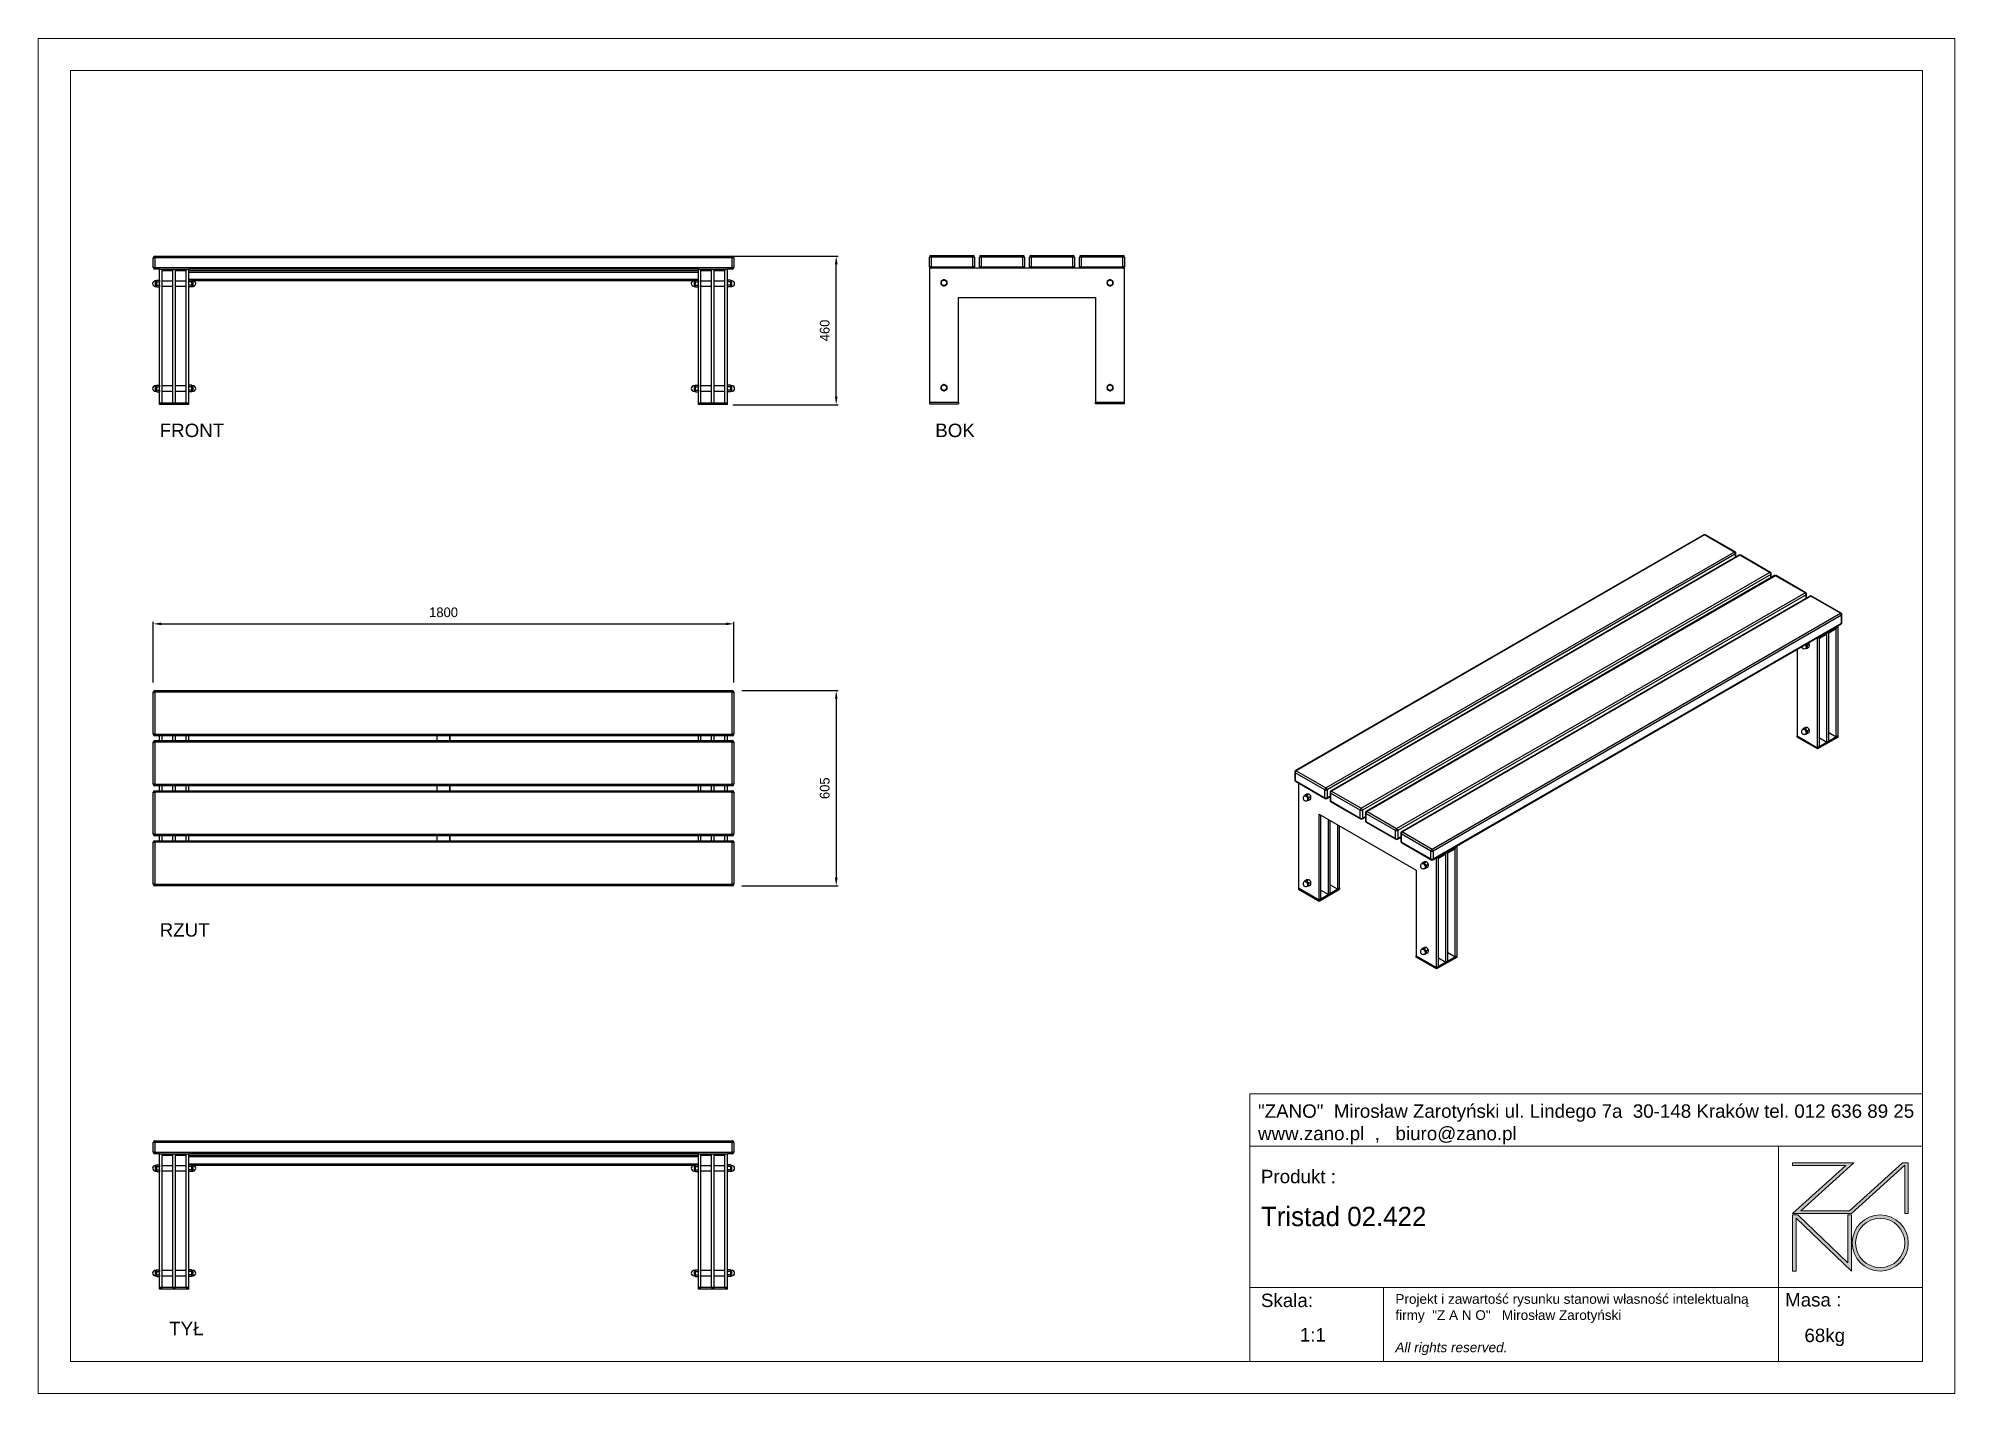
# Model space of a CAD drawing. Header units: millimetres. Extents: x 1606 to 7546, y -2104 to 2096.
import ezdxf

# ---------------------------------------------------------------- set-up
doc = ezdxf.new("R2010")
doc.units = ezdxf.units.MM
doc.header["$PDSIZE"] = -1
doc.layers.add('tabelka', color=155, linetype='Continuous')
doc.layers.add('WYMIAR', color=96, linetype='Continuous')
doc.dimstyles.new('1-1', dxfattribs={"dimtxt": 30, "dimasz": 25, "dimexe": 6.25, "dimexo": 30, "dimgap": 20.625, "dimtad": 1, "dimdec": 1, "dimtxsty": 'Standard', "dimcen": 0, "dimclrd": 2, "dimclre": 2, "dimclrt": 2, "dimadec": 0, "dimazin": 0, "dimtfac": 1, "dimtdec": 1, "dimtmove": 0, "dimatfit": 3, "dimfxl": 0, "dimarcsym": 0})

msp = doc.modelspace()

# ---------------------------------------------------------------- texts
at = {"layer": 'WYMIAR', "char_height": 41.5951, "width": 196.5247, "attachment_point": 1}
for s, insert in [('{\\f@Arial Unicode MS|b0|i0|c238|p34;FRONT}', (1981.76, 901.77)), ('{\\f@Arial Unicode MS|b0|i0|c238|p34;BOK}', (4385.87, 901.77)), ('{\\f@Arial Unicode MS|b0|i0|c238|p34;RZUT}', (1981.76, -646.19)), ('{\\f@Arial Unicode MS|b0|i0|c238|p34;TYŁ}', (2011.13, -1881.48))]:
    msp.add_mtext(s, dxfattribs=dict(at, insert=insert))

# ---------------------------------------------------------------- blocks, each defined once
blk = doc.blocks.new('zano')
at = {"layer": 'Defpoints', "lineweight": 5}
for points in [[(6270.2, 3716.2), (6270.2, 3707.4), (6434.8, 3707.4), (6270.2, 3558.4), (6452.4, 3558.4), (6617.9, 3708.2), (6617.9, 3558.4), (6628.6, 3558.4), (6628.6, 3716.2), (6610.7, 3716.2), (6446.1, 3567.2), (6295.4, 3567.2), (6459.9, 3716.2), (6270.2, 3716.2), (6270.2, 3707.4)], [(6270.2, 3554.4), (6286.2, 3554.4), (6441.7, 3405.6), (6441.7, 3554.4), (6452.4, 3554.4), (6452.4, 3380.5), (6281, 3544.6), (6281, 3380.5), (6270.2, 3380.5)]]:
    blk.add_hatch(color=251, dxfattribs=at).paths.add_polyline_path(points)
h = blk.add_hatch(color=251, dxfattribs=at)
h.paths.add_polyline_path([(6454.7, 3467.4, 1), (6628.6, 3467.4, 1)])
h.paths.add_polyline_path([(6617.9, 3467.4, -1), (6465.4, 3467.4, -1)], flags=16)
at = {"layer": 'Defpoints', "color": 251, "lineweight": 5}
blk.add_lwpolyline([(6434.8, 3707.4), (6270.2, 3558.4), (6452.4, 3558.4), (6617.9, 3708.2), (6617.9, 3558.4), (6628.6, 3558.4), (6628.6, 3716.2), (6610.7, 3716.2), (6446.1, 3567.2), (6295.4, 3567.2), (6459.9, 3716.2), (6270.2, 3716.2), (6270.2, 3707.4), (6432.1, 3707.4)], dxfattribs=at)
for points in [[(6270.2, 3716.2), (6270.2, 3707.4), (6434.8, 3707.4), (6270.2, 3558.4), (6452.4, 3558.4), (6617.9, 3708.2), (6617.9, 3558.4), (6628.6, 3558.4), (6628.6, 3716.2), (6610.7, 3716.2), (6446.1, 3567.2), (6295.4, 3567.2), (6459.9, 3716.2), (6270.2, 3716.2), (6270.2, 3707.4)], [(6270.2, 3554.4), (6286.2, 3554.4), (6441.7, 3405.6), (6441.7, 3554.4), (6452.4, 3554.4), (6452.4, 3380.5), (6281, 3544.6), (6281, 3380.5), (6270.2, 3380.5)]]:
    blk.add_lwpolyline(points, close=True, dxfattribs=at)
for radius in [87, 76.3]:
    blk.add_circle((6541.7, 3467.4), radius, dxfattribs=at)
blk = doc.blocks.new('TABELA')
at = {"layer": 'tabelka', "lineweight": 5}
for p, q in [((4587.4, 3929.4), (6672.4, 3929.4)), ((4587.4, 3767.6), (4587.4, 3929.4)), ((4587.4, 3929.4), (6672.4, 3929.4)), ((6226.5, 3767.6), (6226.5, 3329)), ((4587.4, 3329), (6672.4, 3329)), ((5001.6, 3329), (5001.6, 3100.4)), ((6226.5, 3329), (6226.5, 3100.4))]:
    blk.add_line(p, q, dxfattribs=at)
blk.add_lwpolyline([(4587.4, 3767.6), (6672.4, 3767.6), (6672.4, 3100.4), (4587.4, 3100.4)], close=True, dxfattribs=at)
blk.add_blockref('zano', (0, 0))
at = {"layer": 'tabelka', "lineweight": 5, "attachment_point": 1}
for s, insert, char_height, width in [('{\\fArial|b0|i0|c238|p34;"ZANO"  Mirosław Zarotyński ul. Lindego 7a  30-148 Kraków tel. 012 636 89 25\\Pwww.zano.pl  ,   biuro@zano.pl}', (4613, 3896.9), 41.595, 2040.38), ('{\\fArial|b0|i0|c238|p34;Produkt : }', (4622, 3694.1), 41.595, 265.273), ('{\\fCentury Gothic|b0|i0|c238|p34;Tristad 02.422 }', (4622, 3579.5), 60, 713.135), ('{\\fArial|b0|i0|c238|p34;Skala: }', (4622, 3310.3), 41.595, 191.675), ('{\\fArial|b0|i0|c238|p34;Masa :}', (6246.7, 3312.2), 41.595, 200.457), ('{\\fArial|b0|i0|c238|p34;1:1}', (4742.5, 3203.5), 41.595, 42.482), ('{\\fArial|b0|i0|c238|p34;68kg}', (6306.7, 3201.8), 41.595, 42.482)]:
    blk.add_mtext(s, dxfattribs=dict(at, insert=insert, char_height=char_height, width=width))
at = {"layer": 'tabelka', "color": 1, "lineweight": 5, "insert": (5038.9, 3308.9), "char_height": 30, "width": 1186.12, "attachment_point": 1}
blk.add_mtext('{\\fArial|b0|i0|c0|p34;Projekt i zawartość rysunku stanowi własność intelektualną firmy \\fArial|b0|i0|c238|p34; "Z A N O"   Mirosław Zarotyński\\fArial|b0|i1|c238|p34;\\P\\PAll rights reserved.}', dxfattribs=at)
blk = doc.blocks.new('*D3')
at = {"layer": 'Defpoints', "color": 0}
for p in [(3756.8, 74.5), (3756.8, -530.5), (4078.9, -530.5)]:
    blk.add_point(p, dxfattribs=at)
at = {"layer": 'WYMIAR', "color": 2, "lineweight": -2}
for p, q in [((3786.8, 74.5), (4085.2, 74.5)), ((4078.9, 49.5), (4078.9, -505.5)), ((3786.8, -530.5), (4085.2, -530.5))]:
    blk.add_line(p, q, dxfattribs=at)
at = {"layer": 'WYMIAR', "color": 2}
for points in [[(4074.7, 49.5), (4083.1, 49.5), (4078.9, 74.5)], [(4074.7, -505.5), (4083.1, -505.5), (4078.9, -530.5)]]:
    blk.add_solid(points, dxfattribs=at)
at = {"layer": 'WYMIAR', "color": 2, "insert": (4043.3, -228), "char_height": 30, "attachment_point": 5, "rotation": 90}
blk.add_mtext('605', dxfattribs=at)
blk = doc.blocks.new('front')
for p, q in [((-2314, 436.8), (-2314, 466.8)), ((-2309, 466.8), (-2314, 466.8)), ((-2309, 436.8), (-2314, 436.8)), ((-2309, 466.8), (-2309, 471.8)), ((-2309, 471.8), (-519, 471.8)), ((-2309, 466.8), (-2309, 436.8)), ((-519, 466.8), (-2309, 466.8)), ((-2309, 431.8), (-2309, 436.8)), ((-2309, 436.8), (-519, 436.8)), ((-2294, 431.8), (-2309, 431.8)), ((-2294, 16.8), (-2294, 431.8)), ((-2294, 431.8), (-2286, 431.8)), ((-2286, 16.8), (-2286, 431.8)), ((-2286, 431.8), (-2286, 427.8)), ((-2286, 431.8), (-2253, 431.8)), ((-2286, 427.8), (-2253, 427.8)), ((-2253, 16.8), (-2253, 431.8)), ((-2253, 431.8), (-2245, 431.8)), ((-2253, 431.8), (-2253, 427.8)), ((-2245, 16.8), (-2245, 431.8)), ((-2245, 431.8), (-2245, 427.8)), ((-2245, 431.8), (-2212, 431.8)), ((-2245, 427.8), (-2212, 427.8)), ((-2212, 16.8), (-2212, 431.8)), ((-2212, 431.8), (-2204, 431.8)), ((-2212, 431.8), (-2212, 427.8)), ((-2204, 16.8), (-2204, 431.8)), ((-624, 431.8), (-2204, 431.8)), ((-2204, 427.8), (-624, 427.8)), ((-2204, 422.8), (-624, 422.8)), ((-624, 16.8), (-624, 431.8)), ((-624, 431.8), (-616, 431.8)), ((-616, 16.8), (-616, 431.8)), ((-616, 431.8), (-583, 431.8)), ((-616, 431.8), (-616, 427.8)), ((-616, 427.8), (-583, 427.8)), ((-583, 16.8), (-583, 431.8)), ((-583, 431.8), (-575, 431.8)), ((-583, 431.8), (-583, 427.8)), ((-575, 16.8), (-575, 431.8)), ((-575, 431.8), (-575, 427.8)), ((-575, 431.8), (-542, 431.8)), ((-575, 427.8), (-542, 427.8)), ((-542, 431.8), (-534, 431.8)), ((-542, 16.8), (-542, 431.8)), ((-542, 431.8), (-542, 427.8)), ((-534, 16.8), (-534, 431.8)), ((-519, 431.8), (-534, 431.8)), ((-519, 466.8), (-519, 471.8)), ((-519, 436.8), (-519, 466.8)), ((-514, 466.8), (-519, 466.8)), ((-514, 436.8), (-519, 436.8)), ((-519, 431.8), (-519, 436.8)), ((-514, 466.8), (-514, 436.8)), ((-2304.2, 395.3), (-2307.5, 395.3)), ((-2307.5, 395.3), (-2307.5, 378.3)), ((-2307.5, 378.3), (-2304.2, 378.3)), ((-2304.2, 386.8), (-2304.2, 395.3)), ((-2304.2, 378.3), (-2304.2, 386.8)), ((-2303.2, 397.2), (-2304, 395.8)), ((-2304, 395.8), (-2304, 394.6)), ((-2304, 394.6), (-2304, 386.8)), ((-2304, 386.8), (-2304, 379)), ((-2304, 379), (-2304, 377.8)), ((-2304, 377.8), (-2303.2, 376.4)), ((-2303.2, 397.2), (-2294.8, 397.2)), ((-2303.2, 392), (-2294.8, 392)), ((-2303.2, 381.6), (-2294.8, 381.6)), ((-2303.2, 376.4), (-2294.8, 376.4)), ((-2294, 395.8), (-2294.8, 397.2)), ((-2294.8, 376.4), (-2294, 377.8)), ((-2253, 394.8), (-2286, 394.8)), ((-2286, 378.8), (-2253, 378.8)), ((-2212, 394.8), (-2245, 394.8)), ((-2245, 378.8), (-2212, 378.8)), ((-2204, 400.8), (-624, 400.8)), ((-2203.2, 397.2), (-2204, 395.8)), ((-2204, 396.8), (-2203.4, 396.8)), ((-2204, 377.8), (-2203.2, 376.4)), ((-2194.8, 397.2), (-2203.2, 397.2)), ((-2194.8, 392), (-2203.2, 392)), ((-2194.8, 381.6), (-2203.2, 381.6)), ((-2194.8, 376.4), (-2203.2, 376.4)), ((-2194, 395.8), (-2194.8, 397.2)), ((-2194.8, 376.4), (-2194, 377.8)), ((-2194.5, 396.8), (-633.4, 396.8)), ((-2194, 394.6), (-2194, 395.8)), ((-2194, 386.8), (-2194, 394.6)), ((-2194, 379), (-2194, 386.8)), ((-2194, 377.8), (-2194, 379)), ((-2190.5, 395.3), (-2193.7, 395.3)), ((-2193.7, 395.3), (-2193.7, 378.3)), ((-2193.7, 378.3), (-2190.5, 378.3)), ((-2190.5, 386.8), (-2190.5, 395.3)), ((-2190.5, 378.3), (-2190.5, 386.8)), ((-634.2, 395.3), (-637.5, 395.3)), ((-637.5, 395.3), (-637.5, 378.3)), ((-637.5, 378.3), (-634.2, 378.3)), ((-634.2, 386.8), (-634.2, 395.3)), ((-634.2, 378.3), (-634.2, 386.8)), ((-633.2, 397.2), (-634, 395.8)), ((-634, 395.8), (-634, 394.6)), ((-634, 394.6), (-634, 386.8)), ((-634, 386.8), (-634, 379)), ((-634, 379), (-634, 377.8)), ((-634, 377.8), (-633.2, 376.4)), ((-633.2, 397.2), (-624.8, 397.2)), ((-633.2, 392), (-624.8, 392)), ((-633.2, 381.6), (-624.8, 381.6)), ((-633.2, 376.4), (-624.8, 376.4)), ((-624, 395.8), (-624.8, 397.2)), ((-624.8, 376.4), (-624, 377.8)), ((-624.5, 396.8), (-624, 396.8)), ((-583, 394.8), (-616, 394.8)), ((-616, 378.8), (-583, 378.8)), ((-542, 394.8), (-575, 394.8)), ((-575, 378.8), (-542, 378.8)), ((-533.2, 397.2), (-534, 395.8)), ((-534, 377.8), (-533.2, 376.4)), ((-524.8, 397.2), (-533.2, 397.2)), ((-524.8, 392), (-533.2, 392)), ((-524.8, 381.6), (-533.2, 381.6)), ((-524.8, 376.4), (-533.2, 376.4)), ((-524, 395.8), (-524.8, 397.2)), ((-524.8, 376.4), (-524, 377.8)), ((-524, 394.6), (-524, 395.8)), ((-524, 386.8), (-524, 394.6)), ((-524, 379), (-524, 386.8)), ((-524, 377.8), (-524, 379)), ((-520.5, 395.3), (-523.7, 395.3)), ((-523.7, 395.3), (-523.7, 378.3)), ((-523.7, 378.3), (-520.5, 378.3)), ((-520.5, 386.8), (-520.5, 395.3)), ((-520.5, 378.3), (-520.5, 386.8)), ((-2304.2, 70.3), (-2307.5, 70.3)), ((-2307.5, 70.3), (-2307.5, 53.3)), ((-2304.2, 61.8), (-2304.2, 70.3)), ((-2304.2, 53.3), (-2304.2, 61.8)), ((-2303.2, 72.2), (-2304, 70.8)), ((-2304, 70.8), (-2304, 69.6)), ((-2304, 69.6), (-2304, 61.8)), ((-2304, 61.8), (-2304, 54)), ((-2303.2, 72.2), (-2294.8, 72.2)), ((-2303.2, 67), (-2294.8, 67)), ((-2294, 70.8), (-2294.8, 72.2)), ((-2253, 69.8), (-2286, 69.8)), ((-2212, 69.8), (-2245, 69.8)), ((-2203.2, 72.2), (-2204, 70.8)), ((-2194.8, 72.2), (-2203.2, 72.2)), ((-2194.8, 67), (-2203.2, 67)), ((-2194, 70.8), (-2194.8, 72.2)), ((-2194, 69.6), (-2194, 70.8)), ((-2194, 61.8), (-2194, 69.6)), ((-2194, 54), (-2194, 61.8)), ((-2190.5, 70.3), (-2193.7, 70.3)), ((-2193.7, 70.3), (-2193.7, 53.3)), ((-2190.5, 61.8), (-2190.5, 70.3)), ((-2190.5, 53.3), (-2190.5, 61.8)), ((-634.2, 70.3), (-637.5, 70.3)), ((-637.5, 70.3), (-637.5, 53.3)), ((-634.2, 61.8), (-634.2, 70.3)), ((-634.2, 53.3), (-634.2, 61.8)), ((-633.2, 72.2), (-634, 70.8)), ((-634, 70.8), (-634, 69.6)), ((-634, 69.6), (-634, 61.8)), ((-634, 61.8), (-634, 54)), ((-633.2, 72.2), (-624.8, 72.2)), ((-633.2, 67), (-624.8, 67)), ((-624, 70.8), (-624.8, 72.2)), ((-583, 69.8), (-616, 69.8)), ((-542, 69.8), (-575, 69.8)), ((-533.2, 72.2), (-534, 70.8)), ((-524.8, 72.2), (-533.2, 72.2)), ((-524.8, 67), (-533.2, 67)), ((-524, 70.8), (-524.8, 72.2)), ((-524, 69.6), (-524, 70.8)), ((-524, 61.8), (-524, 69.6)), ((-524, 54), (-524, 61.8)), ((-520.5, 70.3), (-523.7, 70.3)), ((-523.7, 70.3), (-523.7, 53.3)), ((-520.5, 61.8), (-520.5, 70.3)), ((-520.5, 53.3), (-520.5, 61.8)), ((-2307.5, 53.3), (-2304.2, 53.3)), ((-2304, 54), (-2304, 52.8)), ((-2304, 52.8), (-2303.2, 51.4)), ((-2303.2, 56.6), (-2294.8, 56.6)), ((-2303.2, 51.4), (-2294.8, 51.4)), ((-2294.8, 51.4), (-2294, 52.8)), ((-2294, 16.8), (-2286, 16.8)), ((-2294, 11.8), (-2294, 16.8)), ((-2204, 16.8), (-2294, 16.8)), ((-2204, 11.8), (-2294, 11.8)), ((-2286, 53.8), (-2253, 53.8)), ((-2253, 16.8), (-2245, 16.8)), ((-2245, 53.8), (-2212, 53.8)), ((-2212, 16.8), (-2204, 16.8)), ((-2204, 52.8), (-2203.2, 51.4)), ((-2204, 11.8), (-2204, 16.8)), ((-2194.8, 56.6), (-2203.2, 56.6)), ((-2194.8, 51.4), (-2203.2, 51.4)), ((-2194.8, 51.4), (-2194, 52.8)), ((-2194, 52.8), (-2194, 54)), ((-2193.7, 53.3), (-2190.5, 53.3)), ((-637.5, 53.3), (-634.2, 53.3)), ((-634, 54), (-634, 52.8)), ((-634, 52.8), (-633.2, 51.4)), ((-633.2, 56.6), (-624.8, 56.6)), ((-633.2, 51.4), (-624.8, 51.4)), ((-624.8, 51.4), (-624, 52.8)), ((-624, 16.8), (-616, 16.8)), ((-624, 11.8), (-624, 16.8)), ((-534, 16.8), (-624, 16.8)), ((-534, 11.8), (-624, 11.8)), ((-616, 53.8), (-583, 53.8)), ((-583, 16.8), (-575, 16.8)), ((-575, 53.8), (-542, 53.8)), ((-542, 16.8), (-534, 16.8)), ((-534, 52.8), (-533.2, 51.4)), ((-534, 11.8), (-534, 16.8)), ((-524.8, 56.6), (-533.2, 56.6)), ((-524.8, 51.4), (-533.2, 51.4)), ((-524.8, 51.4), (-524, 52.8)), ((-524, 52.8), (-524, 54)), ((-523.7, 53.3), (-520.5, 53.3))]:
    blk.add_line(p, q)
for centre, radius, start, end in [((-2309, 466.8), 5, 90, 180), ((-2309, 436.8), 5, 180, 270), ((-519, 466.8), 5, 0, 90), ((-519, 436.8), 5, 270, 0), ((-2307.5, 386.8), 8.5, 90, 270), ((-2304.2, 395.5), 0.25, 270, 0), ((-2304.2, 378), 0.25, 0, 90), ((-2193.7, 395.5), 0.25, 180, 270), ((-2193.7, 378), 0.25, 90, 180), ((-2190.5, 386.8), 8.5, 0, 90), ((-2190.5, 386.8), 8.5, 270, 0), ((-637.5, 386.8), 8.5, 90, 270), ((-634.2, 395.5), 0.25, 270, 0), ((-634.2, 378), 0.25, 0, 90), ((-523.7, 395.5), 0.25, 180, 270), ((-523.7, 378), 0.25, 90, 180), ((-520.5, 386.8), 8.5, 0, 90), ((-520.5, 386.8), 8.5, 270, 0), ((-2307.5, 61.8), 8.5, 90, 270), ((-2304.2, 70.5), 0.25, 270, 0), ((-2193.7, 70.5), 0.25, 180, 270), ((-2190.5, 61.8), 8.5, 0, 90), ((-2190.5, 61.8), 8.5, 270, 0), ((-637.5, 61.8), 8.5, 90, 270), ((-634.2, 70.5), 0.25, 270, 0), ((-523.7, 70.5), 0.25, 180, 270), ((-520.5, 61.8), 8.5, 0, 90), ((-520.5, 61.8), 8.5, 270, 0), ((-2304.2, 53), 0.25, 0, 90), ((-2193.7, 53), 0.25, 90, 180), ((-634.2, 53), 0.25, 0, 90), ((-523.7, 53), 0.25, 90, 180)]:
    blk.add_arc(centre, radius, start, end)
for points, knots in [([(-2304, 394.6), (-2304, 394.6), (-2304, 395.1), (-2303.8, 396), (-2303.4, 396.8), (-2303.2, 397.2)], [0, 0, 0, 0, 0.070094, 0.530787, 1, 1, 1, 1]), ([(-2303.2, 392), (-2303.4, 392.4), (-2303.8, 393.2), (-2303.9, 394.1), (-2304, 394.6)], [0, 0, 0, 0, 0.49546, 1, 1, 1, 1]), ([(-2303.2, 392), (-2303.5, 390.7), (-2303.9, 389), (-2304, 387.2), (-2304, 386.8)], [0, 0, 0, 0, 0.745918, 1, 1, 1, 1]), ([(-2304, 386.8), (-2303.9, 385.4), (-2303.7, 383.7), (-2303.3, 382), (-2303.2, 381.6)], [0, 0, 0, 0, 0.7608, 1, 1, 1, 1]), ([(-2304, 379), (-2304, 379), (-2304, 379.5), (-2303.8, 380.4), (-2303.4, 381.2), (-2303.2, 381.6)], [0, 0, 0, 0, 0.070087, 0.530787, 1, 1, 1, 1]), ([(-2303.2, 376.4), (-2303.4, 376.8), (-2303.8, 377.6), (-2303.9, 378.5), (-2304, 379)], [0, 0, 0, 0, 0.495453, 1, 1, 1, 1]), ([(-2294.8, 397.2), (-2294.5, 396.7), (-2294.1, 395.9), (-2294, 395), (-2294, 394.6)], [0, 0, 0, 0, 0.495452, 1, 1, 1, 1]), ([(-2294, 394.6), (-2294, 394.5), (-2294, 394), (-2294.1, 393.2), (-2294.6, 392.4), (-2294.8, 392)], [0, 0, 0, 0, 0.070086, 0.530783, 1, 1, 1, 1]), ([(-2294, 386.8), (-2294, 387.2), (-2294, 389), (-2294.4, 390.7), (-2294.8, 392)], [0, 0, 0, 0, 0.254082, 1, 1, 1, 1]), ([(-2294.8, 381.6), (-2294.7, 382), (-2294.2, 383.7), (-2294.1, 385.4), (-2294, 386.8)], [0, 0, 0, 0, 0.2392, 1, 1, 1, 1]), ([(-2294.8, 381.6), (-2294.5, 381.1), (-2294.1, 380.3), (-2294, 379.4), (-2294, 379)], [0, 0, 0, 0, 0.495458, 1, 1, 1, 1]), ([(-2294, 379), (-2294, 378.9), (-2294, 378.4), (-2294.1, 377.6), (-2294.6, 376.8), (-2294.8, 376.4)], [0, 0, 0, 0, 0.0700927, 0.5307828, 1, 1, 1, 1]), ([(-2204, 394.6), (-2204, 394.6), (-2204, 395.1), (-2203.8, 396), (-2203.4, 396.8), (-2203.2, 397.2)], [0, 0, 0, 0, 0.070094, 0.530783, 1, 1, 1, 1]), ([(-2203.2, 392), (-2203.4, 392.4), (-2203.8, 393.2), (-2203.9, 394.1), (-2204, 394.6)], [0, 0, 0, 0, 0.49546, 1, 1, 1, 1]), ([(-2204, 386.8), (-2204, 387.2), (-2203.9, 389), (-2203.5, 390.7), (-2203.2, 392)], [0, 0, 0, 0, 0.254082, 1, 1, 1, 1]), ([(-2203.2, 381.6), (-2203.3, 382), (-2203.7, 383.7), (-2203.9, 385.4), (-2204, 386.8)], [0, 0, 0, 0, 0.2392, 1, 1, 1, 1]), ([(-2204, 379), (-2204, 379), (-2204, 379.5), (-2203.8, 380.4), (-2203.4, 381.2), (-2203.2, 381.6)], [0, 0, 0, 0, 0.070086, 0.530783, 1, 1, 1, 1]), ([(-2203.2, 376.4), (-2203.4, 376.8), (-2203.8, 377.6), (-2203.9, 378.5), (-2204, 379)], [0, 0, 0, 0, 0.495453, 1, 1, 1, 1]), ([(-2194.8, 397.2), (-2194.5, 396.7), (-2194.1, 395.9), (-2194, 395), (-2194, 394.6)], [0, 0, 0, 0, 0.495452, 1, 1, 1, 1]), ([(-2194, 394.6), (-2194, 394.5), (-2194, 394), (-2194.1, 393.2), (-2194.6, 392.4), (-2194.8, 392)], [0, 0, 0, 0, 0.070087, 0.530787, 1, 1, 1, 1]), ([(-2194.8, 392), (-2194.4, 390.7), (-2194, 389), (-2194, 387.2), (-2194, 386.8)], [0, 0, 0, 0, 0.745918, 1, 1, 1, 1]), ([(-2194, 386.8), (-2194.1, 385.4), (-2194.2, 383.7), (-2194.7, 382), (-2194.8, 381.6)], [0, 0, 0, 0, 0.7608, 1, 1, 1, 1]), ([(-2194.8, 381.6), (-2194.5, 381.1), (-2194.1, 380.3), (-2194, 379.4), (-2194, 379)], [0, 0, 0, 0, 0.495458, 1, 1, 1, 1]), ([(-2194, 379), (-2194, 378.9), (-2194, 378.4), (-2194.1, 377.6), (-2194.6, 376.8), (-2194.8, 376.4)], [0, 0, 0, 0, 0.070093, 0.530787, 1, 1, 1, 1]), ([(-634, 394.6), (-634, 394.6), (-634, 395.1), (-633.8, 396), (-633.4, 396.8), (-633.2, 397.2)], [0, 0, 0, 0, 0.070094, 0.530785, 1, 1, 1, 1]), ([(-633.2, 392), (-633.4, 392.4), (-633.8, 393.2), (-633.9, 394.1), (-634, 394.6)], [0, 0, 0, 0, 0.495461, 1, 1, 1, 1]), ([(-633.2, 392), (-633.5, 390.7), (-633.9, 389), (-634, 387.2), (-634, 386.8)], [0, 0, 0, 0, 0.745919, 1, 1, 1, 1]), ([(-634, 386.8), (-633.9, 385.4), (-633.7, 383.7), (-633.3, 382), (-633.2, 381.6)], [0, 0, 0, 0, 0.760799, 1, 1, 1, 1]), ([(-634, 379), (-634, 379), (-634, 379.5), (-633.8, 380.4), (-633.4, 381.2), (-633.2, 381.6)], [0, 0, 0, 0, 0.070086, 0.530785, 1, 1, 1, 1]), ([(-633.2, 376.4), (-633.4, 376.8), (-633.8, 377.6), (-633.9, 378.5), (-634, 379)], [0, 0, 0, 0, 0.4954546, 1, 1, 1, 1]), ([(-624.8, 397.2), (-624.5, 396.7), (-624.1, 395.9), (-624, 395), (-624, 394.6)], [0, 0, 0, 0, 0.495453, 1, 1, 1, 1]), ([(-624, 394.6), (-624, 394.5), (-624, 394), (-624.1, 393.2), (-624.6, 392.4), (-624.8, 392)], [0, 0, 0, 0, 0.070086, 0.530785, 1, 1, 1, 1]), ([(-624, 386.8), (-624, 387.2), (-624, 389), (-624.4, 390.7), (-624.8, 392)], [0, 0, 0, 0, 0.254081, 1, 1, 1, 1]), ([(-624.8, 381.6), (-624.7, 382), (-624.2, 383.7), (-624.1, 385.4), (-624, 386.8)], [0, 0, 0, 0, 0.239201, 1, 1, 1, 1]), ([(-624.8, 381.6), (-624.5, 381.1), (-624.1, 380.3), (-624, 379.4), (-624, 379)], [0, 0, 0, 0, 0.4954592, 1, 1, 1, 1]), ([(-624, 379), (-624, 378.9), (-624, 378.4), (-624.1, 377.6), (-624.6, 376.8), (-624.8, 376.4)], [0, 0, 0, 0, 0.070093, 0.530785, 1, 1, 1, 1]), ([(-534, 394.6), (-534, 394.6), (-534, 395.1), (-533.8, 396), (-533.4, 396.8), (-533.2, 397.2)], [0, 0, 0, 0, 0.070094, 0.5307848, 1, 1, 1, 1]), ([(-533.2, 392), (-533.4, 392.4), (-533.8, 393.2), (-533.9, 394.1), (-534, 394.6)], [0, 0, 0, 0, 0.495461, 1, 1, 1, 1]), ([(-534, 386.8), (-534, 387.2), (-533.9, 389), (-533.5, 390.7), (-533.2, 392)], [0, 0, 0, 0, 0.254081, 1, 1, 1, 1]), ([(-533.2, 381.6), (-533.3, 382), (-533.7, 383.7), (-533.9, 385.4), (-534, 386.8)], [0, 0, 0, 0, 0.239201, 1, 1, 1, 1]), ([(-534, 379), (-534, 379), (-534, 379.5), (-533.8, 380.4), (-533.4, 381.2), (-533.2, 381.6)], [0, 0, 0, 0, 0.070086, 0.530785, 1, 1, 1, 1]), ([(-533.2, 376.4), (-533.4, 376.8), (-533.8, 377.6), (-533.9, 378.5), (-534, 379)], [0, 0, 0, 0, 0.4954545, 1, 1, 1, 1]), ([(-524.8, 397.2), (-524.5, 396.7), (-524.1, 395.9), (-524, 395), (-524, 394.6)], [0, 0, 0, 0, 0.495453, 1, 1, 1, 1]), ([(-524, 394.6), (-524, 394.5), (-524, 394), (-524.1, 393.2), (-524.6, 392.4), (-524.8, 392)], [0, 0, 0, 0, 0.070086, 0.530785, 1, 1, 1, 1]), ([(-524.8, 392), (-524.4, 390.7), (-524, 389), (-524, 387.2), (-524, 386.8)], [0, 0, 0, 0, 0.745919, 1, 1, 1, 1]), ([(-524, 386.8), (-524.1, 385.4), (-524.2, 383.7), (-524.7, 382), (-524.8, 381.6)], [0, 0, 0, 0, 0.760799, 1, 1, 1, 1]), ([(-524.8, 381.6), (-524.5, 381.1), (-524.1, 380.3), (-524, 379.4), (-524, 379)], [0, 0, 0, 0, 0.495459, 1, 1, 1, 1]), ([(-524, 379), (-524, 378.9), (-524, 378.4), (-524.1, 377.6), (-524.6, 376.8), (-524.8, 376.4)], [0, 0, 0, 0, 0.070093, 0.530785, 1, 1, 1, 1]), ([(-2304, 69.6), (-2304, 69.6), (-2304, 70.1), (-2303.8, 71), (-2303.4, 71.8), (-2303.2, 72.2)], [0, 0, 0, 0, 0.070092, 0.530787, 1, 1, 1, 1]), ([(-2303.2, 67), (-2303.4, 67.4), (-2303.8, 68.2), (-2303.9, 69.1), (-2304, 69.6)], [0, 0, 0, 0, 0.495458, 1, 1, 1, 1]), ([(-2303.2, 67), (-2303.5, 65.7), (-2303.9, 64), (-2304, 62.2), (-2304, 61.8)], [0, 0, 0, 0, 0.7459208, 1, 1, 1, 1]), ([(-2304, 61.8), (-2303.9, 60.4), (-2303.7, 58.7), (-2303.3, 57), (-2303.2, 56.6)], [0, 0, 0, 0, 0.760802, 1, 1, 1, 1]), ([(-2294.8, 72.2), (-2294.5, 71.7), (-2294.1, 70.9), (-2294, 70), (-2294, 69.6)], [0, 0, 0, 0, 0.495453, 1, 1, 1, 1]), ([(-2294, 69.6), (-2294, 69.5), (-2294, 69), (-2294.1, 68.2), (-2294.6, 67.4), (-2294.8, 67)], [0, 0, 0, 0, 0.070087, 0.530783, 1, 1, 1, 1]), ([(-2294, 61.8), (-2294, 62.2), (-2294, 64), (-2294.4, 65.7), (-2294.8, 67)], [0, 0, 0, 0, 0.2540792, 1, 1, 1, 1]), ([(-2294.8, 56.6), (-2294.7, 57), (-2294.2, 58.7), (-2294.1, 60.4), (-2294, 61.8)], [0, 0, 0, 0, 0.239198, 1, 1, 1, 1]), ([(-2204, 69.6), (-2204, 69.6), (-2204, 70.1), (-2203.8, 71), (-2203.4, 71.8), (-2203.2, 72.2)], [0, 0, 0, 0, 0.070092, 0.530783, 1, 1, 1, 1]), ([(-2203.2, 67), (-2203.4, 67.4), (-2203.8, 68.2), (-2203.9, 69.1), (-2204, 69.6)], [0, 0, 0, 0, 0.495458, 1, 1, 1, 1]), ([(-2204, 61.8), (-2204, 62.2), (-2203.9, 64), (-2203.5, 65.7), (-2203.2, 67)], [0, 0, 0, 0, 0.2540792, 1, 1, 1, 1]), ([(-2203.2, 56.6), (-2203.3, 57), (-2203.7, 58.7), (-2203.9, 60.4), (-2204, 61.8)], [0, 0, 0, 0, 0.239198, 1, 1, 1, 1]), ([(-2194.8, 72.2), (-2194.5, 71.7), (-2194.1, 70.9), (-2194, 70), (-2194, 69.6)], [0, 0, 0, 0, 0.495453, 1, 1, 1, 1]), ([(-2194, 69.6), (-2194, 69.5), (-2194, 69), (-2194.1, 68.2), (-2194.6, 67.4), (-2194.8, 67)], [0, 0, 0, 0, 0.0700876, 0.5307867, 1, 1, 1, 1]), ([(-2194.8, 67), (-2194.4, 65.7), (-2194, 64), (-2194, 62.2), (-2194, 61.8)], [0, 0, 0, 0, 0.7459208, 1, 1, 1, 1]), ([(-2194, 61.8), (-2194.1, 60.4), (-2194.2, 58.7), (-2194.7, 57), (-2194.8, 56.6)], [0, 0, 0, 0, 0.760802, 1, 1, 1, 1]), ([(-634, 69.6), (-634, 69.6), (-634, 70.1), (-633.8, 71), (-633.4, 71.8), (-633.2, 72.2)], [0, 0, 0, 0, 0.070092, 0.530785, 1, 1, 1, 1]), ([(-633.2, 67), (-633.4, 67.4), (-633.8, 68.2), (-633.9, 69.1), (-634, 69.6)], [0, 0, 0, 0, 0.495459, 1, 1, 1, 1]), ([(-633.2, 67), (-633.5, 65.7), (-633.9, 64), (-634, 62.2), (-634, 61.8)], [0, 0, 0, 0, 0.745922, 1, 1, 1, 1]), ([(-634, 61.8), (-633.9, 60.4), (-633.7, 58.7), (-633.3, 57), (-633.2, 56.6)], [0, 0, 0, 0, 0.760801, 1, 1, 1, 1]), ([(-624.8, 72.2), (-624.5, 71.7), (-624.1, 70.9), (-624, 70), (-624, 69.6)], [0, 0, 0, 0, 0.495454, 1, 1, 1, 1]), ([(-624, 69.6), (-624, 69.5), (-624, 69), (-624.1, 68.2), (-624.6, 67.4), (-624.8, 67)], [0, 0, 0, 0, 0.070087, 0.530785, 1, 1, 1, 1]), ([(-624, 61.8), (-624, 62.2), (-624, 64), (-624.4, 65.7), (-624.8, 67)], [0, 0, 0, 0, 0.254078, 1, 1, 1, 1]), ([(-624.8, 56.6), (-624.7, 57), (-624.2, 58.7), (-624.1, 60.4), (-624, 61.8)], [0, 0, 0, 0, 0.239199, 1, 1, 1, 1]), ([(-534, 69.6), (-534, 69.6), (-534, 70.1), (-533.8, 71), (-533.4, 71.8), (-533.2, 72.2)], [0, 0, 0, 0, 0.070092, 0.530785, 1, 1, 1, 1]), ([(-533.2, 67), (-533.4, 67.4), (-533.8, 68.2), (-533.9, 69.1), (-534, 69.6)], [0, 0, 0, 0, 0.495459, 1, 1, 1, 1]), ([(-534, 61.8), (-534, 62.2), (-533.9, 64), (-533.5, 65.7), (-533.2, 67)], [0, 0, 0, 0, 0.254078, 1, 1, 1, 1]), ([(-533.2, 56.6), (-533.3, 57), (-533.7, 58.7), (-533.9, 60.4), (-534, 61.8)], [0, 0, 0, 0, 0.239199, 1, 1, 1, 1]), ([(-524.8, 72.2), (-524.5, 71.7), (-524.1, 70.9), (-524, 70), (-524, 69.6)], [0, 0, 0, 0, 0.495454, 1, 1, 1, 1]), ([(-524, 69.6), (-524, 69.5), (-524, 69), (-524.1, 68.2), (-524.6, 67.4), (-524.8, 67)], [0, 0, 0, 0, 0.070087, 0.530785, 1, 1, 1, 1]), ([(-524.8, 67), (-524.4, 65.7), (-524, 64), (-524, 62.2), (-524, 61.8)], [0, 0, 0, 0, 0.7459215, 1, 1, 1, 1]), ([(-524, 61.8), (-524.1, 60.4), (-524.2, 58.7), (-524.7, 57), (-524.8, 56.6)], [0, 0, 0, 0, 0.760801, 1, 1, 1, 1]), ([(-2304, 54), (-2304, 54), (-2304, 54.5), (-2303.8, 55.4), (-2303.4, 56.2), (-2303.2, 56.6)], [0, 0, 0, 0, 0.0700873, 0.5307866, 1, 1, 1, 1]), ([(-2303.2, 51.4), (-2303.4, 51.8), (-2303.8, 52.6), (-2303.9, 53.5), (-2304, 54)], [0, 0, 0, 0, 0.495453, 1, 1, 1, 1]), ([(-2294.8, 56.6), (-2294.5, 56.1), (-2294.1, 55.3), (-2294, 54.4), (-2294, 54)], [0, 0, 0, 0, 0.495458, 1, 1, 1, 1]), ([(-2294, 54), (-2294, 53.9), (-2294, 53.4), (-2294.1, 52.6), (-2294.6, 51.8), (-2294.8, 51.4)], [0, 0, 0, 0, 0.070092, 0.530783, 1, 1, 1, 1]), ([(-2204, 54), (-2204, 54), (-2204, 54.5), (-2203.8, 55.4), (-2203.4, 56.2), (-2203.2, 56.6)], [0, 0, 0, 0, 0.070087, 0.530783, 1, 1, 1, 1]), ([(-2203.2, 51.4), (-2203.4, 51.8), (-2203.8, 52.6), (-2203.9, 53.5), (-2204, 54)], [0, 0, 0, 0, 0.495453, 1, 1, 1, 1]), ([(-2194.8, 56.6), (-2194.5, 56.1), (-2194.1, 55.3), (-2194, 54.4), (-2194, 54)], [0, 0, 0, 0, 0.495458, 1, 1, 1, 1]), ([(-2194, 54), (-2194, 53.9), (-2194, 53.4), (-2194.1, 52.6), (-2194.6, 51.8), (-2194.8, 51.4)], [0, 0, 0, 0, 0.070092, 0.530787, 1, 1, 1, 1]), ([(-634, 54), (-634, 54), (-634, 54.5), (-633.8, 55.4), (-633.4, 56.2), (-633.2, 56.6)], [0, 0, 0, 0, 0.070087, 0.530785, 1, 1, 1, 1]), ([(-633.2, 51.4), (-633.4, 51.8), (-633.8, 52.6), (-633.9, 53.5), (-634, 54)], [0, 0, 0, 0, 0.4954546, 1, 1, 1, 1]), ([(-624.8, 56.6), (-624.5, 56.1), (-624.1, 55.3), (-624, 54.4), (-624, 54)], [0, 0, 0, 0, 0.4954592, 1, 1, 1, 1]), ([(-624, 54), (-624, 53.9), (-624, 53.4), (-624.1, 52.6), (-624.6, 51.8), (-624.8, 51.4)], [0, 0, 0, 0, 0.070092, 0.530785, 1, 1, 1, 1]), ([(-534, 54), (-534, 54), (-534, 54.5), (-533.8, 55.4), (-533.4, 56.2), (-533.2, 56.6)], [0, 0, 0, 0, 0.070087, 0.530785, 1, 1, 1, 1]), ([(-533.2, 51.4), (-533.4, 51.8), (-533.8, 52.6), (-533.9, 53.5), (-534, 54)], [0, 0, 0, 0, 0.4954545, 1, 1, 1, 1]), ([(-524.8, 56.6), (-524.5, 56.1), (-524.1, 55.3), (-524, 54.4), (-524, 54)], [0, 0, 0, 0, 0.495459, 1, 1, 1, 1]), ([(-524, 54), (-524, 53.9), (-524, 53.4), (-524.1, 52.6), (-524.6, 51.8), (-524.8, 51.4)], [0, 0, 0, 0, 0.070092, 0.530785, 1, 1, 1, 1])]:
    blk.add_open_spline(points, degree=3, knots=knots)
blk = doc.blocks.new('izometria')
for p, q in [((402, 2259), (-863.7, 1528.3)), ((404.5, 2258.8), (-861.2, 1528.1)), ((496.4, 2205.7), (404.5, 2258.8)), ((498.9, 2205.9), (407, 2259)), ((-769.3, 1475), (496.4, 2205.7)), ((500, 2199.6), (-765.8, 1468.9)), ((500, 2189), (500, 2199.6)), ((501.4, 2189.9), (501.4, 2201.6)), ((511.6, 2195.7), (-754.1, 1465)), ((514.1, 2195.5), (-751.6, 1464.8)), ((-659.7, 1411.7), (606, 2142.4)), ((606, 2142.4), (514.1, 2195.5)), ((608.5, 2142.7), (516.6, 2195.7)), ((609.6, 2136.3), (-656.2, 1405.6)), ((621.2, 2132.5), (-644.5, 1401.8)), ((623.7, 2132.2), (-642, 1401.5)), ((-550.1, 1348.5), (715.6, 2079.1)), ((609.6, 2125.7), (609.6, 2136.3)), ((611, 2126.6), (611, 2138.3)), ((715.6, 2079.1), (623.7, 2132.2)), ((718.1, 2079.4), (626.2, 2132.5)), ((719.2, 2073), (-546.6, 1342.3)), ((730.8, 2069.2), (-534.9, 1338.5)), ((733.3, 2068.9), (-532.4, 1338.3)), ((719.2, 2062.5), (719.2, 2073)), ((720.6, 2063.3), (720.6, 2075.1)), ((825.2, 2015.9), (733.3, 2068.9)), ((827.7, 2016.1), (735.8, 2069.2)), ((-440.5, 1285.2), (825.2, 2015.9)), ((-438, 1252.3), (827.7, 1983)), ((828.8, 2009.8), (-437, 1279.1)), ((-437, 1254.6), (828.8, 1985.3)), ((789.2, 1958.3), (812.5, 1971.8)), ((789.2, 1955), (812.5, 1968.5)), ((812.5, 1971.8), (810.4, 1973)), ((812.5, 1971.8), (818.2, 1975)), ((812.5, 1632.9), (812.5, 1971.8)), ((812.5, 1971.8), (812.5, 1968.5)), ((818.2, 1975), (816.1, 1976.2)), ((818.2, 1636.2), (818.2, 1975)), ((828.8, 1985.3), (828.8, 2009.8)), ((830.2, 1987.3), (830.2, 2011.8)), ((688.8, 1902.8), (690.9, 1901.6)), ((690.9, 1901.6), (690.9, 1636.2)), ((717.4, 1907.1), (719.7, 1908.4)), ((718.3, 1907.6), (718.8, 1907.7)), ((718.8, 1907.7), (718.4, 1907.6)), ((722.6, 1916.8), (728.5, 1920.2)), ((722.6, 1908.3), (728.5, 1911.7)), ((754.5, 1938.3), (752.5, 1939.5)), ((754.5, 1938.3), (760.2, 1941.6)), ((754.5, 1599.4), (754.5, 1938.3)), ((760.2, 1941.6), (758.1, 1942.8)), ((760.2, 1941.6), (783.5, 1955)), ((760.2, 1938.3), (783.5, 1951.8)), ((760.2, 1602.7), (760.2, 1941.6)), ((760.2, 1941.6), (760.2, 1938.3)), ((783.5, 1955), (781.4, 1956.2)), ((783.5, 1955), (789.2, 1958.3)), ((783.5, 1616.2), (783.5, 1955)), ((783.5, 1955), (783.5, 1951.8)), ((789.2, 1958.3), (787.1, 1959.5)), ((789.2, 1619.4), (789.2, 1958.3)), ((789.2, 1958.3), (789.2, 1955)), ((690.9, 1636.2), (754.5, 1599.4)), ((690.9, 1632.1), (690.9, 1636.2)), ((754.5, 1595.4), (690.9, 1632.1)), ((711.2, 1657.7), (708.9, 1656.4)), ((709.8, 1658.7), (709.5, 1656.8)), ((709.8, 1658.7), (715.8, 1662.1)), ((716.2, 1659.3), (722.1, 1662.7)), ((717.4, 1641.7), (719.7, 1643)), ((718.3, 1642.3), (718.8, 1642.3)), ((718.8, 1642.3), (718.4, 1642.3)), ((722.6, 1651.4), (728.5, 1654.8)), ((722.6, 1642.9), (728.5, 1646.3)), ((818.2, 1636.2), (754.5, 1599.4)), ((818.2, 1632.1), (754.5, 1595.4)), ((760.2, 1629.7), (783.5, 1616.2)), ((783.5, 1616.2), (789.2, 1619.4)), ((789.2, 1646.4), (812.5, 1632.9)), ((812.5, 1632.9), (818.2, 1636.2)), ((818.2, 1632.1), (818.2, 1636.2)), ((754.5, 1599.4), (760.2, 1602.7)), ((754.5, 1595.4), (754.5, 1599.4)), ((-866.2, 1524), (-866.2, 1499.5)), ((-772.8, 1468.9), (-864.8, 1521.9)), ((-864.8, 1521.9), (-864.8, 1497.5)), ((-864.8, 1497.5), (-772.8, 1444.4)), ((-863.7, 1495.2), (-771.8, 1442.1)), ((-861.2, 1528.1), (-769.3, 1475)), ((-854.1, 1489.6), (-854.1, 1164.7)), ((-833.8, 1451.6), (-836.1, 1450.3)), ((-835.2, 1452.6), (-835.5, 1450.7)), ((-835.2, 1452.6), (-829.3, 1456)), ((-828.8, 1453.2), (-822.9, 1456.6)), ((-827.6, 1435.6), (-825.3, 1436.9)), ((-826.7, 1436.2), (-826.2, 1436.2)), ((-826.2, 1436.2), (-826.6, 1436.2)), ((-822.5, 1445.3), (-816.5, 1448.7)), ((-822.5, 1436.8), (-816.5, 1440.2)), ((-772.8, 1444.4), (-772.8, 1468.9)), ((-766.8, 1442.1), (-756.6, 1448)), ((-765.8, 1468.9), (-765.8, 1444.4)), ((-765.8, 1444.4), (-756.6, 1449.7)), ((-756.6, 1447.3), (-757.2, 1447.6)), ((-756.6, 1460.7), (-756.6, 1436.2)), ((-663.2, 1405.6), (-755.1, 1458.7)), ((-755.1, 1458.7), (-755.1, 1434.2)), ((-755.1, 1434.2), (-663.2, 1381.1)), ((-754.1, 1431.9), (-662.2, 1378.8)), ((-751.6, 1464.8), (-659.7, 1411.7)), ((-790.5, 1393.3), (-490, 1219.9)), ((-790.5, 1128), (-790.5, 1393.3)), ((-784.8, 1131.2), (-784.8, 1390.1)), ((-761.5, 1144.7), (-761.5, 1376.6)), ((-755.9, 1148), (-755.9, 1373.3)), ((-663.2, 1381.1), (-663.2, 1405.6)), ((-657.2, 1378.8), (-647, 1384.7)), ((-656.2, 1405.6), (-656.2, 1381.1)), ((-656.2, 1381.1), (-647, 1386.4)), ((-647, 1384), (-647.6, 1384.3)), ((-647, 1397.4), (-647, 1372.9)), ((-553.6, 1342.3), (-645.5, 1395.4)), ((-645.5, 1395.4), (-645.5, 1370.9)), ((-645.5, 1370.9), (-553.6, 1317.8)), ((-644.5, 1368.6), (-552.6, 1315.6)), ((-642, 1401.5), (-550.1, 1348.5)), ((-732.5, 1161.4), (-732.5, 1359.9)), ((-726.9, 1164.7), (-726.9, 1356.6)), ((-553.6, 1317.8), (-553.6, 1342.3)), ((-547.6, 1315.6), (-537.4, 1321.4)), ((-546.6, 1342.3), (-546.6, 1317.8)), ((-546.6, 1317.8), (-537.4, 1323.1)), ((-537.4, 1320.7), (-538, 1321.1)), ((-537.4, 1334.2), (-537.4, 1309.7)), ((-444, 1279.1), (-535.9, 1332.1)), ((-535.9, 1332.1), (-535.9, 1307.6)), ((-535.9, 1307.6), (-444, 1254.6)), ((-532.4, 1338.3), (-440.5, 1285.2)), ((-534.9, 1305.3), (-443, 1252.3)), ((-444, 1254.6), (-444, 1279.1)), ((-437, 1279.1), (-437, 1254.6)), ((-426.3, 1256.6), (-428.4, 1257.8)), ((-426.3, 1256.6), (-420.7, 1259.9)), ((-426.3, 917.7), (-426.3, 1256.6)), ((-420.7, 1259.9), (-422.8, 1261.1)), ((-420.7, 1259.9), (-397.4, 1273.3)), ((-420.7, 1256.6), (-397.4, 1270.1)), ((-420.7, 921), (-420.7, 1259.9)), ((-420.7, 1259.9), (-420.7, 1256.6)), ((-397.4, 1273.3), (-399.4, 1274.5)), ((-397.4, 1273.3), (-391.7, 1276.6)), ((-397.4, 934.5), (-397.4, 1273.3)), ((-397.4, 1273.3), (-397.4, 1270.1)), ((-391.7, 1276.6), (-393.8, 1277.8)), ((-391.7, 1276.6), (-368.4, 1290.1)), ((-391.7, 1273.3), (-368.4, 1286.8)), ((-391.7, 937.7), (-391.7, 1276.6)), ((-391.7, 1276.6), (-391.7, 1273.3)), ((-368.4, 1290.1), (-370.4, 1291.3)), ((-368.4, 1290.1), (-362.7, 1293.3)), ((-368.4, 951.2), (-368.4, 1290.1)), ((-368.4, 1290.1), (-368.4, 1286.8)), ((-362.7, 1293.3), (-364.8, 1294.5)), ((-362.7, 954.5), (-362.7, 1293.3)), ((-835.2, 1187.2), (-829.3, 1190.7)), ((-828.8, 1187.8), (-822.9, 1191.2)), ((-490, 1219.9), (-490, 954.5)), ((-469.7, 1241.4), (-472, 1240.1)), ((-471, 1242.4), (-471.3, 1240.5)), ((-471, 1242.4), (-465.1, 1245.8)), ((-464.7, 1243), (-458.7, 1246.4)), ((-463.5, 1225.4), (-461.2, 1226.7)), ((-462.1, 1226), (-462.5, 1225.9)), ((-462.5, 1225.9), (-462.1, 1226)), ((-458.3, 1235.1), (-452.4, 1238.5)), ((-458.3, 1226.6), (-452.4, 1230)), ((-854.1, 1164.7), (-790.5, 1128)), ((-854.1, 1164.7), (-854.1, 1160.6)), ((-854.1, 1160.6), (-790.5, 1123.9)), ((-833.8, 1186.3), (-836.1, 1184.9)), ((-835.2, 1187.2), (-835.5, 1185.3)), ((-827.6, 1170.2), (-825.3, 1171.5)), ((-826.7, 1170.8), (-826.2, 1170.8)), ((-826.2, 1170.8), (-826.6, 1170.8)), ((-822.5, 1179.9), (-816.5, 1183.3)), ((-822.5, 1171.4), (-816.5, 1174.8)), ((-790.5, 1128), (-726.9, 1164.7)), ((-790.5, 1123.9), (-726.9, 1160.6)), ((-790.5, 1128), (-784.8, 1131.2)), ((-784.8, 1158.2), (-761.5, 1144.7)), ((-761.5, 1144.7), (-755.9, 1148)), ((-755.9, 1174.9), (-732.5, 1161.4)), ((-732.5, 1161.4), (-726.9, 1164.7)), ((-726.9, 1164.7), (-726.9, 1160.6)), ((-790.5, 1128), (-790.5, 1123.9)), ((-490, 954.5), (-426.3, 917.7)), ((-490, 950.4), (-490, 954.5)), ((-426.3, 913.7), (-490, 950.4)), ((-469.7, 976), (-472, 974.7)), ((-471, 977), (-471.3, 975.1)), ((-471, 977), (-465.1, 980.4)), ((-464.7, 977.6), (-458.7, 981)), ((-463.5, 960), (-461.2, 961.3)), ((-462.1, 960.6), (-462.5, 960.6)), ((-462.5, 960.6), (-462.1, 960.6)), ((-458.3, 969.7), (-452.4, 973.1)), ((-458.3, 961.2), (-452.4, 964.6)), ((-362.7, 954.5), (-426.3, 917.7)), ((-362.7, 950.4), (-426.3, 913.7)), ((-391.7, 964.7), (-368.4, 951.2)), ((-368.4, 951.2), (-362.7, 954.5)), ((-362.7, 950.4), (-362.7, 954.5)), ((-426.3, 917.7), (-420.7, 921)), ((-426.3, 913.7), (-426.3, 917.7)), ((-420.7, 948), (-397.4, 934.5)), ((-397.4, 934.5), (-391.7, 937.7))]:
    blk.add_line(p, q)
at = {"flags": 128}
for points in [[(716.2, 1918.6), (717.2, 1917.3), (718, 1915.7), (718.6, 1914.1), (719, 1912.5), (719.2, 1911), (719, 1909.6), (718.6, 1908.4), (718, 1907.5), (717.4, 1907.1)], [(708.9, 1656.4), (709.1, 1656.5), (710.2, 1656.8), (711.3, 1656.7), (712.5, 1656.3), (713.8, 1655.6), (715, 1654.6), (716.2, 1653.3), (717.2, 1651.9), (718, 1650.3), (718.6, 1648.7), (719, 1647.1), (719.2, 1645.6), (719, 1644.2), (718.6, 1643.1), (718, 1642.2), (717.4, 1641.7)], [(710.3, 1657.2), (710.9, 1657.8), (711.8, 1658.3), (712.9, 1658.5), (714.1, 1658.3), (715.3, 1657.8), (716.6, 1657), (717.8, 1655.9), (718.9, 1654.7), (719.9, 1653.2), (720.7, 1651.6), (721.3, 1650), (721.7, 1648.4), (721.8, 1646.9)], [(721.5, 1646.9), (721.3, 1648.4), (720.9, 1650), (720.3, 1651.6), (719.5, 1653.2), (718.5, 1654.7), (717.3, 1655.9), (716.1, 1656.9), (714.8, 1657.6), (713.6, 1658), (712.5, 1658.1), (711.4, 1657.9), (711.2, 1657.7)], [(-836.1, 1450.3), (-835.9, 1450.4), (-834.9, 1450.7), (-833.7, 1450.6), (-832.5, 1450.2), (-831.2, 1449.5), (-830, 1448.5), (-828.9, 1447.2), (-827.8, 1445.8), (-827, 1444.2), (-826.4, 1442.6), (-826, 1441), (-825.9, 1439.5), (-826, 1438.1), (-826.4, 1437), (-827, 1436.1), (-827.6, 1435.6)], [(-834.7, 1451.1), (-834.1, 1451.7), (-833.2, 1452.2), (-832.1, 1452.4), (-830.9, 1452.2), (-829.7, 1451.7), (-828.5, 1450.9), (-827.2, 1449.8), (-826.1, 1448.6), (-825.1, 1447.1), (-824.3, 1445.5), (-823.7, 1443.9), (-823.3, 1442.3), (-823.2, 1440.8)], [(-823.6, 1440.8), (-823.7, 1442.3), (-824.1, 1443.9), (-824.7, 1445.5), (-825.6, 1447.1), (-826.6, 1448.6), (-827.7, 1449.8), (-828.9, 1450.8), (-830.2, 1451.5), (-831.4, 1451.9), (-832.6, 1452), (-833.6, 1451.8), (-833.8, 1451.6)], [(-472, 1240.1), (-471.7, 1240.2), (-470.7, 1240.5), (-469.6, 1240.4), (-468.3, 1240), (-467.1, 1239.3), (-465.9, 1238.3), (-464.7, 1237), (-463.7, 1235.6), (-462.8, 1234), (-462.2, 1232.4), (-461.8, 1230.8), (-461.7, 1229.3), (-461.8, 1227.9), (-462.2, 1226.7), (-462.8, 1225.8), (-463.5, 1225.4)], [(-470.5, 1240.9), (-469.9, 1241.5), (-469, 1242), (-468, 1242.1), (-466.8, 1242), (-465.5, 1241.5), (-464.3, 1240.7), (-463.1, 1239.6), (-462, 1238.3), (-461, 1236.9), (-460.2, 1235.3), (-459.5, 1233.7), (-459.2, 1232.1), (-459, 1230.6)], [(-459.4, 1230.6), (-459.5, 1232.1), (-459.9, 1233.7), (-460.5, 1235.3), (-461.4, 1236.9), (-462.4, 1238.3), (-463.6, 1239.6), (-464.8, 1240.6), (-466, 1241.3), (-467.3, 1241.7), (-468.4, 1241.8), (-469.4, 1241.5), (-469.7, 1241.4)], [(-836.1, 1184.9), (-835.9, 1185.1), (-834.9, 1185.3), (-833.7, 1185.2), (-832.5, 1184.8), (-831.2, 1184.1), (-830, 1183.1), (-828.9, 1181.8), (-827.8, 1180.4), (-827, 1178.8), (-826.4, 1177.2), (-826, 1175.6), (-825.9, 1174.1), (-826, 1172.7), (-826.4, 1171.6), (-827, 1170.7), (-827.6, 1170.2)], [(-834.7, 1185.8), (-834.1, 1186.4), (-833.2, 1186.8), (-832.1, 1187), (-830.9, 1186.8), (-829.7, 1186.3), (-828.5, 1185.5), (-827.2, 1184.5), (-826.1, 1183.2), (-825.1, 1181.7), (-824.3, 1180.2), (-823.7, 1178.5), (-823.3, 1176.9), (-823.2, 1175.4)], [(-823.6, 1175.4), (-823.7, 1176.9), (-824.1, 1178.6), (-824.7, 1180.2), (-825.6, 1181.7), (-826.6, 1183.2), (-827.7, 1184.4), (-828.9, 1185.4), (-830.2, 1186.2), (-831.4, 1186.6), (-832.6, 1186.6), (-833.6, 1186.4), (-833.8, 1186.3)], [(-472, 974.7), (-471.7, 974.8), (-470.7, 975.1), (-469.6, 975), (-468.3, 974.6), (-467.1, 973.9), (-465.9, 972.9), (-464.7, 971.6), (-463.7, 970.2), (-462.8, 968.6), (-462.2, 967), (-461.8, 965.4), (-461.7, 963.9), (-461.8, 962.5), (-462.2, 961.4), (-462.8, 960.5), (-463.5, 960)], [(-470.5, 975.5), (-469.9, 976.1), (-469, 976.6), (-468, 976.8), (-466.8, 976.6), (-465.5, 976.1), (-464.3, 975.3), (-463.1, 974.2), (-462, 973), (-461, 971.5), (-460.2, 969.9), (-459.5, 968.3), (-459.2, 966.7), (-459, 965.2)], [(-459.4, 965.2), (-459.5, 966.7), (-459.9, 968.3), (-460.5, 969.9), (-461.4, 971.5), (-462.4, 973), (-463.6, 974.2), (-464.8, 975.2), (-466, 975.9), (-467.3, 976.3), (-468.4, 976.4), (-469.4, 976.2), (-469.7, 976)]]:
    blk.add_lwpolyline(points, dxfattribs=at)
for centre, radius, start, end in [((404.5, 2254.7), 5, 60.00269, 119.99731), ((403, 2256.7), 2.51, 54.38247, 114.30751), ((406, 2256.7), 2.51, 65.6929, 125.61722), ((497.9, 2203.6), 2.51, 65.6929, 125.61722), ((492.3, 2199.2), 7.68, 2.60545, 57.39458), ((496.4, 2201.6), 5, 0, 60.00269), ((498.9, 2201.9), 2.51, 294.37456, 354.30536), ((514.1, 2191.4), 5, 60.00269, 119.99731), ((512.6, 2193.4), 2.51, 54.38272, 114.3072), ((515.6, 2193.4), 2.51, 65.6929, 125.61722), ((607.5, 2140.4), 2.51, 65.6929, 125.61722), ((601.9, 2135.9), 7.68, 2.60546, 57.39459), ((606, 2138.3), 5, 0, 60.00269), ((608.5, 2138.6), 2.51, 294.37486, 354.30491), ((623.7, 2128.1), 5, 60.00269, 119.99731), ((622.2, 2130.2), 2.51, 54.38287, 114.3071), ((625.2, 2130.2), 2.51, 65.6929, 125.61722), ((717.1, 2077.1), 2.51, 65.6929, 125.61722), ((711.5, 2072.7), 7.68, 2.60543, 57.39457), ((715.6, 2075.1), 5, 0, 60.00269), ((718.1, 2075.3), 2.51, 294.3755, 354.30399), ((733.3, 2064.9), 5, 60.00269, 119.99731), ((731.8, 2066.9), 2.51, 54.3826, 114.30738), ((734.8, 2066.9), 2.51, 65.6929, 125.61722), ((826.7, 2013.8), 2.51, 65.6929, 125.61722), ((821.1, 2009.4), 7.68, 2.60538, 57.39462), ((825.2, 2011.8), 5, 0, 60.00269), ((825.2, 1987.3), 5, 299.99731, 0), ((826.3, 1985), 2.47, 305.01481, 6.29758), ((827.7, 2012), 2.51, 294.3755, 354.30399), ((827.7, 1987.5), 2.51, 294.3755, 354.30399), ((713.2, 1914.4), 8.5, 195.859, 299.99731), ((708.4, 1911.7), 13.1, 2.67876, 39.20832), ((708.4, 1911.6), 13.5, 2.69585, 38.94147), ((718.1, 1911.5), 3.96, 280.54663, 9.25188), ((718.5, 1910.9), 3.04, 276.77391, 324.4574), ((708.2, 1911.6), 13.8, 2.62003, 38.78137), ((717.3, 1911.8), 4.23, 305.32549, 5.9868), ((716.6, 1912), 5.22, 326.52049, 2.83212), ((713.2, 1649), 8.5, 119.99731, 299.99731), ((712.7, 1655.5), 3.18, 94.88335, 152.36597), ((712, 1650.5), 8.21, 33.43499, 86.57038), ((708.2, 1646.2), 13.8, 2.63933, 39.77205), ((718.1, 1646.2), 3.96, 280.54678, 9.25187), ((718.5, 1645.5), 3.04, 276.77215, 324.45892), ((717.3, 1646.5), 4.23, 305.32534, 5.98702), ((716.6, 1646.6), 5.22, 326.5205, 2.83222), ((-861.2, 1524), 5, 119.99731, 180), ((-863.7, 1524.2), 2.51, 185.69567, 245.62381), ((-861.2, 1499.5), 5, 180, 240.00269), ((-863.7, 1499.7), 2.51, 185.69567, 245.62381), ((-857.1, 1521.6), 7.68, 122.60575, 177.39425), ((-862.1, 1497.3), 2.68, 176.3817, 232.30481), ((-862.7, 1526), 2.51, 54.38247, 114.30751), ((-831.9, 1442.9), 8.5, 119.99731, 299.99731), ((-832.3, 1449.4), 3.18, 94.88225, 152.36739), ((-833.1, 1444.4), 8.21, 33.43481, 86.57057), ((-836.8, 1440.1), 13.8, 2.63924, 39.77212), ((-826.9, 1440.1), 3.96, 280.54648, 9.25203), ((-826.5, 1439.4), 3.04, 276.77304, 324.45877), ((-827.8, 1440.4), 4.23, 305.32573, 5.98623), ((-828.4, 1440.5), 5.22, 326.51964, 2.83255), ((-765.2, 1468.5), 7.68, 122.60575, 177.39425), ((-769.3, 1475.7), 7.69, 242.60998, 297.38999), ((-769.3, 1451.2), 7.69, 242.60998, 297.38999), ((-770.1, 1444.2), 2.75, 177.14873, 231.53778), ((-769.3, 1446.4), 5, 240.00269, 299.99731), ((-773.4, 1468.5), 7.68, 2.60545, 57.39458), ((-768.2, 1444.1), 2.5, 305.51355, 5.79884), ((-751.6, 1460.7), 5, 119.99731, 180), ((-754.1, 1461), 2.51, 185.69554, 245.62382), ((-751.6, 1436.2), 5, 180, 240.00269), ((-754.1, 1436.5), 2.51, 185.69554, 245.62382), ((-752.5, 1434), 2.68, 176.3817, 232.30481), ((-747.5, 1458.3), 7.68, 122.60575, 177.39425), ((-753.1, 1462.8), 2.51, 54.38272, 114.3072), ((-655.5, 1405.3), 7.68, 122.60575, 177.39425), ((-659.7, 1412.4), 7.69, 242.60997, 297.38998), ((-659.7, 1387.9), 7.69, 242.60997, 297.38998), ((-660.5, 1381), 2.75, 177.14873, 231.53778), ((-659.7, 1383.2), 5, 240.00269, 299.99731), ((-663.8, 1405.3), 7.68, 2.60546, 57.39459), ((-658.6, 1380.9), 2.49, 305.34162, 5.97077), ((-642, 1397.4), 5, 119.99731, 180), ((-644.5, 1397.7), 2.51, 185.69578, 245.62358), ((-642, 1372.9), 5, 180, 240.00269), ((-644.5, 1373.2), 2.51, 185.69578, 245.62358), ((-642.9, 1370.7), 2.68, 176.3817, 232.30481), ((-637.9, 1395.1), 7.68, 122.60575, 177.39425), ((-643.5, 1399.5), 2.51, 54.38287, 114.3071), ((-545.9, 1342), 7.68, 122.60575, 177.39425), ((-550.1, 1349.2), 7.69, 242.60999, 297.39001), ((-550.1, 1324.7), 7.69, 242.60999, 297.39001), ((-550.9, 1317.7), 2.75, 177.14873, 231.53778), ((-550.1, 1319.9), 5, 240.00269, 299.99731), ((-554.2, 1342), 7.68, 2.60543, 57.39457), ((-549, 1317.6), 2.47, 305.01481, 6.29758), ((-532.4, 1334.2), 5, 119.99731, 180), ((-534.9, 1334.4), 2.51, 185.6958, 245.62368), ((-532.4, 1309.7), 5, 180, 240.00269), ((-534.9, 1309.9), 2.51, 185.6958, 245.62368), ((-533.3, 1307.5), 2.68, 176.3817, 232.30481), ((-528.3, 1331.8), 7.68, 122.60575, 177.39425), ((-533.9, 1336.2), 2.51, 54.3826, 114.30738), ((-436.3, 1278.7), 7.68, 122.60575, 177.39425), ((-440.5, 1285.9), 7.69, 242.60994, 297.39006), ((-440.5, 1261.4), 7.69, 242.60994, 297.39006), ((-441.3, 1254.4), 2.75, 177.14873, 231.53778), ((-440.5, 1256.6), 5, 240.00269, 299.99731), ((-444.6, 1278.7), 7.68, 2.60538, 57.39462), ((-439.4, 1254.3), 2.47, 305.01481, 6.29758), ((-467.7, 1232.7), 8.5, 119.99731, 299.99731), ((-468.1, 1239.2), 3.18, 94.88309, 152.36614), ((-468.9, 1234.2), 8.21, 33.4349, 86.57048), ((-472.7, 1229.8), 13.8, 2.63932, 39.77205), ((-462.8, 1229.8), 3.96, 280.54663, 9.25188), ((-462.4, 1229.2), 3.04, 276.77391, 324.4574), ((-463.6, 1230.1), 4.23, 305.32549, 5.9868), ((-464.3, 1230.3), 5.22, 326.52049, 2.83212), ((-831.9, 1177.6), 8.5, 119.99731, 299.99731), ((-832.3, 1184), 3.18, 94.8825, 152.36723), ((-833.1, 1179), 8.21, 33.43491, 86.57047), ((-836.8, 1174.7), 13.8, 2.63925, 39.77212), ((-826.9, 1174.7), 3.96, 280.54663, 9.25202), ((-826.5, 1174.1), 3.04, 276.77127, 324.46029), ((-827.8, 1175), 4.23, 305.32558, 5.98645), ((-828.4, 1175.2), 5.22, 326.51965, 2.83266), ((-467.7, 967.3), 8.5, 119.99731, 299.99731), ((-468.1, 973.8), 3.18, 94.88335, 152.36597), ((-468.9, 968.8), 8.21, 33.43499, 86.57038), ((-472.7, 964.5), 13.8, 2.63933, 39.77205), ((-462.8, 964.5), 3.96, 280.54678, 9.25187), ((-462.4, 963.8), 3.04, 276.77215, 324.45892), ((-463.6, 964.8), 4.23, 305.32534, 5.98702), ((-464.3, 964.9), 5.22, 326.5205, 2.83222)]:
    blk.add_arc(centre, radius, start, end)
for points, knots in [([(718.8, 1907.7), (718.9, 1907.7), (719.5, 1907.7), (720.7, 1907.9), (721.9, 1908.1), (722.6, 1908.3)], [0, 0, 0, 0, 0.070086, 0.530785, 1, 1, 1, 1]), ([(722.6, 1916.8), (721.9, 1917.3), (720.6, 1918.4), (719.5, 1919.6), (719, 1920.2)], [0, 0, 0, 0, 0.521551, 1, 1, 1, 1]), ([(722.6, 1916.8), (722.3, 1915.6), (722, 1914), (722, 1912.5), (722, 1912.2)], [0, 0, 0, 0, 0.745919, 1, 1, 1, 1]), ([(722, 1912.2), (722.1, 1911.1), (722.2, 1909.7), (722.5, 1908.6), (722.6, 1908.3)], [0, 0, 0, 0, 0.760799, 1, 1, 1, 1]), ([(726, 1924.3), (726.1, 1924.2), (726.6, 1923.6), (727.5, 1922.2), (728.2, 1920.9), (728.5, 1920.2)], [0, 0, 0, 0, 0.021303, 0.50617, 1, 1, 1, 1]), ([(729.1, 1916.3), (729.1, 1916.6), (729, 1918), (728.7, 1919.3), (728.5, 1920.2)], [0, 0, 0, 0, 0.254081, 1, 1, 1, 1]), ([(728.5, 1911.7), (728.6, 1912.1), (728.9, 1913.6), (729, 1915.1), (729.1, 1916.3)], [0, 0, 0, 0, 0.239201, 1, 1, 1, 1]), ([(712.5, 1658.7), (712.4, 1658.7), (711.8, 1658.6), (710.9, 1658.6), (710.2, 1658.7), (709.8, 1658.7)], [0, 0, 0, 0, 0.070092, 0.530785, 1, 1, 1, 1]), ([(716.2, 1659.3), (715.5, 1659.2), (714.2, 1658.9), (713, 1658.7), (712.5, 1658.7)], [0, 0, 0, 0, 0.495459, 1, 1, 1, 1]), ([(715.8, 1662.1), (716.4, 1662.3), (717.8, 1662.6), (718.9, 1662.7), (719.5, 1662.8)], [0, 0, 0, 0, 0.495459, 1, 1, 1, 1]), ([(718.8, 1655), (718.7, 1655.1), (718.2, 1655.8), (717.2, 1657.2), (716.5, 1658.6), (716.2, 1659.3)], [0, 0, 0, 0, 0.070092, 0.530785, 1, 1, 1, 1]), ([(722.6, 1651.4), (721.9, 1651.9), (720.5, 1653), (719.4, 1654.3), (718.8, 1655)], [0, 0, 0, 0, 0.495459, 1, 1, 1, 1]), ([(718.8, 1642.3), (718.9, 1642.3), (719.5, 1642.3), (720.7, 1642.5), (721.9, 1642.8), (722.6, 1642.9)], [0, 0, 0, 0, 0.070087, 0.530785, 1, 1, 1, 1]), ([(719.5, 1662.8), (719.6, 1662.8), (720.2, 1662.8), (721.1, 1662.8), (721.8, 1662.8), (722.1, 1662.7)], [0, 0, 0, 0, 0.070087, 0.530785, 1, 1, 1, 1]), ([(722.6, 1651.4), (722.3, 1650.2), (722, 1648.6), (722, 1647.2), (722, 1646.8)], [0, 0, 0, 0, 0.745922, 1, 1, 1, 1]), ([(722, 1646.8), (722.1, 1645.7), (722.2, 1644.4), (722.5, 1643.2), (722.6, 1642.9)], [0, 0, 0, 0, 0.760801, 1, 1, 1, 1]), ([(722.1, 1662.7), (722.8, 1662.2), (724.2, 1661.1), (725.3, 1659.7), (725.9, 1659.1)], [0, 0, 0, 0, 0.495454, 1, 1, 1, 1]), ([(725.9, 1659.1), (726, 1659), (726.5, 1658.3), (727.5, 1656.9), (728.2, 1655.5), (728.5, 1654.8)], [0, 0, 0, 0, 0.070087, 0.530785, 1, 1, 1, 1]), ([(729.1, 1650.9), (729.1, 1651.2), (729, 1652.7), (728.7, 1653.9), (728.5, 1654.8)], [0, 0, 0, 0, 0.254078, 1, 1, 1, 1]), ([(728.5, 1646.3), (728.6, 1646.7), (728.9, 1648.3), (729, 1649.8), (729.1, 1650.9)], [0, 0, 0, 0, 0.239199, 1, 1, 1, 1]), ([(-832.6, 1452.6), (-832.7, 1452.6), (-833.2, 1452.5), (-834.2, 1452.5), (-834.8, 1452.6), (-835.2, 1452.6)], [0, 0, 0, 0, 0.070091, 0.530787, 1, 1, 1, 1]), ([(-828.8, 1453.2), (-829.5, 1453.1), (-830.9, 1452.8), (-832, 1452.6), (-832.6, 1452.6)], [0, 0, 0, 0, 0.495456, 1, 1, 1, 1]), ([(-829.3, 1456), (-828.6, 1456.2), (-827.2, 1456.5), (-826.1, 1456.6), (-825.5, 1456.7)], [0, 0, 0, 0, 0.495457, 1, 1, 1, 1]), ([(-826.2, 1448.9), (-826.3, 1449), (-826.9, 1449.7), (-827.8, 1451.1), (-828.5, 1452.5), (-828.8, 1453.2)], [0, 0, 0, 0, 0.070092, 0.530784, 1, 1, 1, 1]), ([(-822.5, 1445.3), (-823.1, 1445.8), (-824.5, 1446.9), (-825.6, 1448.2), (-826.2, 1448.9)], [0, 0, 0, 0, 0.495457, 1, 1, 1, 1]), ([(-826.2, 1436.2), (-826.1, 1436.2), (-825.6, 1436.2), (-824.4, 1436.4), (-823.1, 1436.7), (-822.5, 1436.8)], [0, 0, 0, 0, 0.070089, 0.530787, 1, 1, 1, 1]), ([(-825.5, 1456.7), (-825.4, 1456.7), (-824.9, 1456.7), (-823.9, 1456.7), (-823.2, 1456.7), (-822.9, 1456.6)], [0, 0, 0, 0, 0.070092, 0.530782, 1, 1, 1, 1]), ([(-822.5, 1445.3), (-822.7, 1444.1), (-823, 1442.5), (-823, 1441.1), (-823, 1440.7)], [0, 0, 0, 0, 0.745918, 1, 1, 1, 1]), ([(-823, 1440.7), (-823, 1439.7), (-822.9, 1438.3), (-822.5, 1437.1), (-822.5, 1436.8)], [0, 0, 0, 0, 0.7608, 1, 1, 1, 1]), ([(-822.9, 1456.6), (-822.2, 1456.1), (-820.9, 1455), (-819.7, 1453.6), (-819.1, 1453)], [0, 0, 0, 0, 0.495457, 1, 1, 1, 1]), ([(-819.1, 1453), (-819.1, 1452.9), (-818.5, 1452.2), (-817.5, 1450.8), (-816.9, 1449.4), (-816.5, 1448.7)], [0, 0, 0, 0, 0.070089, 0.530783, 1, 1, 1, 1]), ([(-816, 1444.8), (-816, 1445.1), (-816, 1446.6), (-816.3, 1447.8), (-816.5, 1448.7)], [0, 0, 0, 0, 0.254082, 1, 1, 1, 1]), ([(-816.5, 1440.2), (-816.4, 1440.6), (-816.1, 1442.2), (-816, 1443.7), (-816, 1444.8)], [0, 0, 0, 0, 0.2392, 1, 1, 1, 1]), ([(-829.3, 1190.7), (-828.6, 1190.8), (-827.2, 1191.1), (-826.1, 1191.2), (-825.5, 1191.3)], [0, 0, 0, 0, 0.495456, 1, 1, 1, 1]), ([(-825.5, 1191.3), (-825.4, 1191.3), (-824.9, 1191.3), (-823.9, 1191.4), (-823.2, 1191.3), (-822.9, 1191.2)], [0, 0, 0, 0, 0.07009, 0.530782, 1, 1, 1, 1]), ([(-822.9, 1191.2), (-822.2, 1190.7), (-820.9, 1189.6), (-819.7, 1188.3), (-819.1, 1187.6)], [0, 0, 0, 0, 0.495458, 1, 1, 1, 1]), ([(-468.4, 1242.4), (-468.5, 1242.3), (-469.1, 1242.3), (-470, 1242.3), (-470.7, 1242.4), (-471, 1242.4)], [0, 0, 0, 0, 0.070091, 0.530787, 1, 1, 1, 1]), ([(-464.7, 1243), (-465.3, 1242.8), (-466.7, 1242.6), (-467.8, 1242.4), (-468.4, 1242.4)], [0, 0, 0, 0, 0.495457, 1, 1, 1, 1]), ([(-465.1, 1245.8), (-464.4, 1246), (-463.1, 1246.2), (-461.9, 1246.4), (-461.3, 1246.4)], [0, 0, 0, 0, 0.49546, 1, 1, 1, 1]), ([(-462.1, 1238.7), (-462.1, 1238.8), (-462.7, 1239.5), (-463.6, 1240.9), (-464.3, 1242.3), (-464.7, 1243)], [0, 0, 0, 0, 0.070094, 0.530787, 1, 1, 1, 1]), ([(-458.3, 1235.1), (-459, 1235.6), (-460.3, 1236.7), (-461.5, 1238), (-462.1, 1238.7)], [0, 0, 0, 0, 0.49546, 1, 1, 1, 1]), ([(-462.1, 1226), (-462, 1226), (-461.4, 1226), (-460.2, 1226.2), (-458.9, 1226.4), (-458.3, 1226.6)], [0, 0, 0, 0, 0.070087, 0.530787, 1, 1, 1, 1]), ([(-461.3, 1246.4), (-461.3, 1246.4), (-460.7, 1246.5), (-459.8, 1246.5), (-459.1, 1246.4), (-458.7, 1246.4)], [0, 0, 0, 0, 0.070089, 0.530783, 1, 1, 1, 1]), ([(-458.3, 1235.1), (-458.5, 1233.9), (-458.8, 1232.3), (-458.9, 1230.8), (-458.9, 1230.5)], [0, 0, 0, 0, 0.745918, 1, 1, 1, 1]), ([(-458.9, 1230.5), (-458.8, 1229.4), (-458.7, 1228), (-458.4, 1226.8), (-458.3, 1226.6)], [0, 0, 0, 0, 0.7608, 1, 1, 1, 1]), ([(-458.7, 1246.4), (-458.1, 1245.8), (-456.7, 1244.7), (-455.6, 1243.4), (-455, 1242.8)], [0, 0, 0, 0, 0.495452, 1, 1, 1, 1]), ([(-455, 1242.8), (-454.9, 1242.7), (-454.3, 1242), (-453.4, 1240.5), (-452.7, 1239.2), (-452.4, 1238.5)], [0, 0, 0, 0, 0.070086, 0.530783, 1, 1, 1, 1]), ([(-451.8, 1234.6), (-451.8, 1234.9), (-451.8, 1236.3), (-452.1, 1237.6), (-452.4, 1238.5)], [0, 0, 0, 0, 0.254082, 1, 1, 1, 1]), ([(-452.4, 1230), (-452.3, 1230.4), (-452, 1231.9), (-451.9, 1233.4), (-451.8, 1234.6)], [0, 0, 0, 0, 0.2392, 1, 1, 1, 1]), ([(-832.6, 1187.2), (-832.7, 1187.2), (-833.2, 1187.1), (-834.2, 1187.1), (-834.8, 1187.2), (-835.2, 1187.2)], [0, 0, 0, 0, 0.070092, 0.530787, 1, 1, 1, 1]), ([(-828.8, 1187.8), (-829.5, 1187.7), (-830.9, 1187.4), (-832, 1187.3), (-832.6, 1187.2)], [0, 0, 0, 0, 0.495457, 1, 1, 1, 1]), ([(-826.2, 1183.5), (-826.3, 1183.6), (-826.9, 1184.3), (-827.8, 1185.7), (-828.5, 1187.1), (-828.8, 1187.8)], [0, 0, 0, 0, 0.07009, 0.530784, 1, 1, 1, 1]), ([(-822.5, 1179.9), (-823.1, 1180.5), (-824.5, 1181.6), (-825.6, 1182.9), (-826.2, 1183.5)], [0, 0, 0, 0, 0.495456, 1, 1, 1, 1]), ([(-826.2, 1170.8), (-826.1, 1170.8), (-825.6, 1170.9), (-824.4, 1171), (-823.1, 1171.3), (-822.5, 1171.4)], [0, 0, 0, 0, 0.07009, 0.530787, 1, 1, 1, 1]), ([(-822.5, 1179.9), (-822.7, 1178.7), (-823, 1177.2), (-823, 1175.7), (-823, 1175.3)], [0, 0, 0, 0, 0.7459208, 1, 1, 1, 1]), ([(-823, 1175.3), (-823, 1174.3), (-822.9, 1172.9), (-822.5, 1171.7), (-822.5, 1171.4)], [0, 0, 0, 0, 0.760802, 1, 1, 1, 1]), ([(-819.1, 1187.6), (-819.1, 1187.5), (-818.5, 1186.8), (-817.5, 1185.4), (-816.9, 1184), (-816.5, 1183.3)], [0, 0, 0, 0, 0.0700898, 0.530783, 1, 1, 1, 1]), ([(-816, 1179.4), (-816, 1179.8), (-816, 1181.2), (-816.3, 1182.4), (-816.5, 1183.3)], [0, 0, 0, 0, 0.2540792, 1, 1, 1, 1]), ([(-816.5, 1174.8), (-816.4, 1175.2), (-816.1, 1176.8), (-816, 1178.3), (-816, 1179.4)], [0, 0, 0, 0, 0.239198, 1, 1, 1, 1]), ([(-468.4, 977), (-468.5, 977), (-469.1, 976.9), (-470, 976.9), (-470.7, 977), (-471, 977)], [0, 0, 0, 0, 0.070092, 0.530787, 1, 1, 1, 1]), ([(-464.7, 977.6), (-465.3, 977.5), (-466.7, 977.2), (-467.8, 977), (-468.4, 977)], [0, 0, 0, 0, 0.495458, 1, 1, 1, 1]), ([(-465.1, 980.4), (-464.4, 980.6), (-463.1, 980.9), (-461.9, 981), (-461.3, 981.1)], [0, 0, 0, 0, 0.495458, 1, 1, 1, 1]), ([(-462.1, 973.3), (-462.1, 973.4), (-462.7, 974.1), (-463.6, 975.5), (-464.3, 976.9), (-464.7, 977.6)], [0, 0, 0, 0, 0.070092, 0.530787, 1, 1, 1, 1]), ([(-458.3, 969.7), (-459, 970.2), (-460.3, 971.3), (-461.5, 972.6), (-462.1, 973.3)], [0, 0, 0, 0, 0.495458, 1, 1, 1, 1]), ([(-462.1, 960.6), (-462, 960.6), (-461.4, 960.6), (-460.2, 960.8), (-458.9, 961.1), (-458.3, 961.2)], [0, 0, 0, 0, 0.0700873, 0.5307866, 1, 1, 1, 1]), ([(-461.3, 981.1), (-461.3, 981.1), (-460.7, 981.1), (-459.8, 981.1), (-459.1, 981.1), (-458.7, 981)], [0, 0, 0, 0, 0.0700871, 0.530783, 1, 1, 1, 1]), ([(-458.3, 969.7), (-458.5, 968.5), (-458.8, 966.9), (-458.9, 965.5), (-458.9, 965.1)], [0, 0, 0, 0, 0.7459208, 1, 1, 1, 1]), ([(-458.9, 965.1), (-458.8, 964), (-458.7, 962.7), (-458.4, 961.5), (-458.3, 961.2)], [0, 0, 0, 0, 0.760802, 1, 1, 1, 1]), ([(-458.7, 981), (-458.1, 980.5), (-456.7, 979.4), (-455.6, 978), (-455, 977.4)], [0, 0, 0, 0, 0.495453, 1, 1, 1, 1]), ([(-455, 977.4), (-454.9, 977.3), (-454.3, 976.6), (-453.4, 975.2), (-452.7, 973.8), (-452.4, 973.1)], [0, 0, 0, 0, 0.070087, 0.530783, 1, 1, 1, 1]), ([(-451.8, 969.2), (-451.8, 969.5), (-451.8, 971), (-452.1, 972.2), (-452.4, 973.1)], [0, 0, 0, 0, 0.2540792, 1, 1, 1, 1]), ([(-452.4, 964.6), (-452.3, 965), (-452, 966.6), (-451.9, 968.1), (-451.8, 969.2)], [0, 0, 0, 0, 0.239198, 1, 1, 1, 1])]:
    blk.add_open_spline(points, degree=3, knots=knots)
blk = doc.blocks.new('bok')
for p, q in [((881.6, 436.8), (881.6, 466.8)), ((886.6, 466.8), (881.6, 466.8)), ((886.6, 436.8), (881.6, 436.8)), ((886.6, 431.8), (881.6, 431.8)), ((881.6, 431.8), (881.6, 16.8)), ((886.6, 466.8), (886.6, 471.8)), ((886.6, 471.8), (1016.6, 471.8)), ((1016.6, 466.8), (886.6, 466.8)), ((886.6, 466.8), (886.6, 436.8)), ((886.6, 436.8), (1016.6, 436.8)), ((886.6, 436.8), (886.6, 431.8)), ((1016.6, 431.8), (886.6, 431.8)), ((1016.6, 471.8), (1016.6, 466.8)), ((1016.6, 436.8), (1016.6, 466.8)), ((1021.6, 466.8), (1016.6, 466.8)), ((1021.6, 436.8), (1016.6, 436.8)), ((1016.6, 431.8), (1016.6, 436.8)), ((1041.6, 431.8), (1016.6, 431.8)), ((1021.6, 466.8), (1021.6, 436.8)), ((1041.6, 466.8), (1036.6, 466.8)), ((1036.6, 436.8), (1036.6, 466.8)), ((1041.6, 436.8), (1036.6, 436.8)), ((1041.6, 466.8), (1041.6, 471.8)), ((1041.6, 471.8), (1171.6, 471.8)), ((1041.6, 466.8), (1041.6, 436.8)), ((1171.6, 466.8), (1041.6, 466.8)), ((1041.6, 436.8), (1171.6, 436.8)), ((1041.6, 436.8), (1041.6, 431.8)), ((1171.6, 431.8), (1041.6, 431.8)), ((1171.6, 471.8), (1171.6, 466.8)), ((1176.6, 466.8), (1171.6, 466.8)), ((1171.6, 436.8), (1171.6, 466.8)), ((1171.6, 431.8), (1171.6, 436.8)), ((1176.6, 436.8), (1171.6, 436.8)), ((1196.6, 431.8), (1171.6, 431.8)), ((1176.6, 466.8), (1176.6, 436.8)), ((1196.6, 466.8), (1191.6, 466.8)), ((1191.6, 436.8), (1191.6, 466.8)), ((1196.6, 436.8), (1191.6, 436.8)), ((1196.6, 466.8), (1196.6, 471.8)), ((1196.6, 471.8), (1326.6, 471.8)), ((1326.6, 466.8), (1196.6, 466.8)), ((1196.6, 466.8), (1196.6, 436.8)), ((1196.6, 436.8), (1196.6, 431.8)), ((1196.6, 436.8), (1326.6, 436.8)), ((1326.6, 431.8), (1196.6, 431.8)), ((1326.6, 471.8), (1326.6, 466.8)), ((1326.6, 436.8), (1326.6, 466.8)), ((1331.6, 466.8), (1326.6, 466.8)), ((1331.6, 436.8), (1326.6, 436.8)), ((1326.6, 431.8), (1326.6, 436.8)), ((1351.6, 431.8), (1326.6, 431.8)), ((1331.6, 466.8), (1331.6, 436.8)), ((1351.6, 466.8), (1346.6, 466.8)), ((1346.6, 436.8), (1346.6, 466.8)), ((1351.6, 436.8), (1346.6, 436.8)), ((1351.6, 466.8), (1351.6, 471.8)), ((1351.6, 471.8), (1481.6, 471.8)), ((1351.6, 466.8), (1351.6, 436.8)), ((1481.6, 466.8), (1351.6, 466.8)), ((1351.6, 436.8), (1351.6, 431.8)), ((1351.6, 436.8), (1481.6, 436.8)), ((1481.6, 431.8), (1351.6, 431.8)), ((1481.6, 471.8), (1481.6, 466.8)), ((1481.6, 436.8), (1481.6, 466.8)), ((1486.6, 466.8), (1481.6, 466.8)), ((1486.6, 436.8), (1481.6, 436.8)), ((1481.6, 431.8), (1481.6, 436.8)), ((1486.6, 431.8), (1481.6, 431.8)), ((1486.6, 466.8), (1486.6, 436.8)), ((1486.6, 16.8), (1486.6, 431.8)), ((971.6, 341.8), (1396.6, 341.8)), ((971.6, 16.8), (971.6, 341.8)), ((1396.6, 341.8), (1396.6, 16.8)), ((881.6, 16.8), (971.6, 16.8)), ((881.6, 16.8), (881.6, 11.8)), ((881.6, 11.8), (971.6, 11.8)), ((971.6, 16.8), (971.6, 11.8)), ((1396.6, 16.8), (1486.6, 16.8)), ((1396.6, 11.8), (1396.6, 16.8)), ((1486.6, 11.8), (1396.6, 11.8)), ((1486.6, 11.8), (1486.6, 16.8))]:
    blk.add_line(p, q)
for centre, radius in [((926.6, 386.8), 8.75), ((926.6, 386.8), 8.5), ((1441.6, 386.8), 8.75), ((1441.6, 386.8), 8.5), ((926.6, 61.8), 8.75), ((926.6, 61.8), 8.5), ((1441.6, 61.8), 8.75), ((1441.6, 61.8), 8.5)]:
    blk.add_circle(centre, radius)
for centre, radius, start, end in [((886.6, 466.8), 5, 90, 180), ((886.6, 436.8), 5, 180, 270), ((1016.6, 466.8), 5, 0, 90), ((1016.6, 436.8), 5, 270, 0), ((1041.6, 466.8), 5, 90, 180), ((1041.6, 436.8), 5, 180, 270), ((1171.6, 466.8), 5, 0, 90), ((1171.6, 436.8), 5, 270, 0), ((1196.6, 466.8), 5, 90, 180), ((1196.6, 436.8), 5, 180, 270), ((1326.6, 466.8), 5, 0, 90), ((1326.6, 436.8), 5, 270, 0), ((1351.6, 466.8), 5, 90, 180), ((1351.6, 436.8), 5, 180, 270), ((1481.6, 466.8), 5, 0, 90), ((1481.6, 436.8), 5, 270, 0), ((926.6, 386.8), 9, 120, 180), ((926.6, 386.8), 9, 180, 240), ((926.6, 386.8), 9, 60, 120), ((926.6, 386.8), 9, 240, 300), ((926.6, 386.8), 9, 0, 60), ((926.6, 386.8), 9, 300, 0), ((1441.6, 386.8), 9, 120, 180), ((1441.6, 386.8), 9, 180, 240), ((1441.6, 386.8), 9, 60, 120), ((1441.6, 386.8), 9, 240, 300), ((1441.6, 386.8), 9, 0, 60), ((1441.6, 386.8), 9, 300, 0), ((926.6, 61.8), 9, 120, 180), ((926.6, 61.8), 9, 180, 240), ((926.6, 61.8), 9, 60, 120), ((926.6, 61.8), 9, 0, 60), ((926.6, 61.8), 9, 300, 0), ((1441.6, 61.8), 9, 120, 180), ((1441.6, 61.8), 9, 180, 240), ((1441.6, 61.8), 9, 60, 120), ((1441.6, 61.8), 9, 0, 60), ((1441.6, 61.8), 9, 300, 0), ((926.6, 61.8), 9, 240, 300), ((1441.6, 61.8), 9, 240, 300)]:
    blk.add_arc(centre, radius, start, end)
for points, knots in [([(922.1, 394.6), (922, 394.5), (921.2, 394), (919.7, 393.2), (918.3, 392.4), (917.6, 392)], [0, 0, 0, 0, 0.070091, 0.530787, 1, 1, 1, 1]), ([(917.6, 392), (917.6, 390.7), (917.6, 389), (917.6, 387.2), (917.6, 386.8)], [0, 0, 0, 0, 0.745918, 1, 1, 1, 1]), ([(917.6, 386.8), (917.6, 385.4), (917.6, 383.7), (917.6, 382), (917.6, 381.6)], [0, 0, 0, 0, 0.7608, 1, 1, 1, 1]), ([(917.6, 381.6), (918.3, 381.1), (919.8, 380.3), (921.3, 379.4), (922.1, 379)], [0, 0, 0, 0, 0.495456, 1, 1, 1, 1]), ([(926.6, 397.2), (925.9, 396.7), (924.4, 395.9), (922.9, 395), (922.1, 394.6)], [0, 0, 0, 0, 0.495456, 1, 1, 1, 1]), ([(922.1, 379), (922.2, 378.9), (923, 378.4), (924.5, 377.6), (925.9, 376.8), (926.6, 376.4)], [0, 0, 0, 0, 0.070091, 0.530785, 1, 1, 1, 1]), ([(931.1, 394.6), (931, 394.6), (930.2, 395.1), (928.7, 396), (927.3, 396.8), (926.6, 397.2)], [0, 0, 0, 0, 0.070092, 0.530784, 1, 1, 1, 1]), ([(926.6, 376.4), (927.3, 376.8), (928.8, 377.6), (930.3, 378.5), (931.1, 379)], [0, 0, 0, 0, 0.495458, 1, 1, 1, 1]), ([(935.6, 392), (934.9, 392.4), (933.4, 393.2), (931.9, 394.1), (931.1, 394.6)], [0, 0, 0, 0, 0.495457, 1, 1, 1, 1]), ([(931.1, 379), (931.2, 379), (932, 379.5), (933.5, 380.4), (934.9, 381.2), (935.6, 381.6)], [0, 0, 0, 0, 0.070089, 0.530787, 1, 1, 1, 1]), ([(935.6, 392), (935.6, 390.7), (935.6, 389), (935.6, 387.2), (935.6, 386.8)], [0, 0, 0, 0, 0.745918, 1, 1, 1, 1]), ([(935.6, 386.8), (935.6, 385.4), (935.6, 383.7), (935.6, 382), (935.6, 381.6)], [0, 0, 0, 0, 0.7608, 1, 1, 1, 1]), ([(1437.1, 394.6), (1437, 394.5), (1436.2, 394), (1434.7, 393.2), (1433.3, 392.4), (1432.6, 392)], [0, 0, 0, 0, 0.070091, 0.530787, 1, 1, 1, 1]), ([(1432.6, 392), (1432.6, 390.7), (1432.6, 389), (1432.6, 387.2), (1432.6, 386.8)], [0, 0, 0, 0, 0.745918, 1, 1, 1, 1]), ([(1432.6, 386.8), (1432.6, 385.4), (1432.6, 383.7), (1432.6, 382), (1432.6, 381.6)], [0, 0, 0, 0, 0.7608, 1, 1, 1, 1]), ([(1432.6, 381.6), (1433.3, 381.1), (1434.8, 380.3), (1436.3, 379.4), (1437.1, 379)], [0, 0, 0, 0, 0.495458, 1, 1, 1, 1]), ([(1441.6, 397.2), (1440.9, 396.7), (1439.4, 395.9), (1437.9, 395), (1437.1, 394.6)], [0, 0, 0, 0, 0.495457, 1, 1, 1, 1]), ([(1437.1, 379), (1437.2, 378.9), (1438, 378.4), (1439.5, 377.6), (1440.9, 376.8), (1441.6, 376.4)], [0, 0, 0, 0, 0.070088, 0.530787, 1, 1, 1, 1]), ([(1446.1, 394.6), (1446, 394.6), (1445.2, 395.1), (1443.7, 396), (1442.3, 396.8), (1441.6, 397.2)], [0, 0, 0, 0, 0.070094, 0.530787, 1, 1, 1, 1]), ([(1441.6, 376.4), (1442.3, 376.8), (1443.8, 377.6), (1445.3, 378.5), (1446.1, 379)], [0, 0, 0, 0, 0.495453, 1, 1, 1, 1]), ([(1450.6, 392), (1449.9, 392.4), (1448.4, 393.2), (1446.9, 394.1), (1446.1, 394.6)], [0, 0, 0, 0, 0.49546, 1, 1, 1, 1]), ([(1446.1, 379), (1446.2, 379), (1447, 379.5), (1448.5, 380.4), (1449.9, 381.2), (1450.6, 381.6)], [0, 0, 0, 0, 0.070087, 0.530787, 1, 1, 1, 1]), ([(1450.6, 392), (1450.6, 390.7), (1450.6, 389), (1450.6, 387.2), (1450.6, 386.8)], [0, 0, 0, 0, 0.745918, 1, 1, 1, 1]), ([(1450.6, 386.8), (1450.6, 385.4), (1450.6, 383.7), (1450.6, 382), (1450.6, 381.6)], [0, 0, 0, 0, 0.7608, 1, 1, 1, 1]), ([(922.1, 69.6), (922, 69.5), (921.2, 69), (919.7, 68.2), (918.3, 67.4), (917.6, 67)], [0, 0, 0, 0, 0.070092, 0.530787, 1, 1, 1, 1]), ([(917.6, 67), (917.6, 65.7), (917.6, 64), (917.6, 62.2), (917.6, 61.8)], [0, 0, 0, 0, 0.7459208, 1, 1, 1, 1]), ([(917.6, 61.8), (917.6, 60.4), (917.6, 58.7), (917.6, 57), (917.6, 56.6)], [0, 0, 0, 0, 0.760802, 1, 1, 1, 1]), ([(926.6, 72.2), (925.9, 71.7), (924.4, 70.9), (922.9, 70), (922.1, 69.6)], [0, 0, 0, 0, 0.495457, 1, 1, 1, 1]), ([(931.1, 69.6), (931, 69.6), (930.2, 70.1), (928.7, 71), (927.3, 71.8), (926.6, 72.2)], [0, 0, 0, 0, 0.07009, 0.530784, 1, 1, 1, 1]), ([(935.6, 67), (934.9, 67.4), (933.4, 68.2), (931.9, 69.1), (931.1, 69.6)], [0, 0, 0, 0, 0.495456, 1, 1, 1, 1]), ([(935.6, 67), (935.6, 65.7), (935.6, 64), (935.6, 62.2), (935.6, 61.8)], [0, 0, 0, 0, 0.7459208, 1, 1, 1, 1]), ([(935.6, 61.8), (935.6, 60.4), (935.6, 58.7), (935.6, 57), (935.6, 56.6)], [0, 0, 0, 0, 0.760802, 1, 1, 1, 1]), ([(1437.1, 69.6), (1437, 69.5), (1436.2, 69), (1434.7, 68.2), (1433.3, 67.4), (1432.6, 67)], [0, 0, 0, 0, 0.070092, 0.530787, 1, 1, 1, 1]), ([(1432.6, 67), (1432.6, 65.7), (1432.6, 64), (1432.6, 62.2), (1432.6, 61.8)], [0, 0, 0, 0, 0.7459208, 1, 1, 1, 1]), ([(1432.6, 61.8), (1432.6, 60.4), (1432.6, 58.7), (1432.6, 57), (1432.6, 56.6)], [0, 0, 0, 0, 0.760802, 1, 1, 1, 1]), ([(1441.6, 72.2), (1440.9, 71.7), (1439.4, 70.9), (1437.9, 70), (1437.1, 69.6)], [0, 0, 0, 0, 0.495458, 1, 1, 1, 1]), ([(1446.1, 69.6), (1446, 69.6), (1445.2, 70.1), (1443.7, 71), (1442.3, 71.8), (1441.6, 72.2)], [0, 0, 0, 0, 0.070092, 0.530787, 1, 1, 1, 1]), ([(1450.6, 67), (1449.9, 67.4), (1448.4, 68.2), (1446.9, 69.1), (1446.1, 69.6)], [0, 0, 0, 0, 0.495458, 1, 1, 1, 1]), ([(1450.6, 67), (1450.6, 65.7), (1450.6, 64), (1450.6, 62.2), (1450.6, 61.8)], [0, 0, 0, 0, 0.7459208, 1, 1, 1, 1]), ([(1450.6, 61.8), (1450.6, 60.4), (1450.6, 58.7), (1450.6, 57), (1450.6, 56.6)], [0, 0, 0, 0, 0.760802, 1, 1, 1, 1]), ([(917.6, 56.6), (918.3, 56.1), (919.8, 55.3), (921.3, 54.4), (922.1, 54)], [0, 0, 0, 0, 0.495456, 1, 1, 1, 1]), ([(922.1, 54), (922.2, 53.9), (923, 53.4), (924.5, 52.6), (925.9, 51.8), (926.6, 51.4)], [0, 0, 0, 0, 0.07009, 0.530785, 1, 1, 1, 1]), ([(926.6, 51.4), (927.3, 51.8), (928.8, 52.6), (930.3, 53.5), (931.1, 54)], [0, 0, 0, 0, 0.495458, 1, 1, 1, 1]), ([(931.1, 54), (931.2, 54), (932, 54.5), (933.5, 55.4), (934.9, 56.2), (935.6, 56.6)], [0, 0, 0, 0, 0.07009, 0.530787, 1, 1, 1, 1]), ([(1432.6, 56.6), (1433.3, 56.1), (1434.8, 55.3), (1436.3, 54.4), (1437.1, 54)], [0, 0, 0, 0, 0.495458, 1, 1, 1, 1]), ([(1437.1, 54), (1437.2, 53.9), (1438, 53.4), (1439.5, 52.6), (1440.9, 51.8), (1441.6, 51.4)], [0, 0, 0, 0, 0.0700873, 0.5307866, 1, 1, 1, 1]), ([(1441.6, 51.4), (1442.3, 51.8), (1443.8, 52.6), (1445.3, 53.5), (1446.1, 54)], [0, 0, 0, 0, 0.495453, 1, 1, 1, 1]), ([(1446.1, 54), (1446.2, 54), (1447, 54.5), (1448.5, 55.4), (1449.9, 56.2), (1450.6, 56.6)], [0, 0, 0, 0, 0.0700873, 0.5307866, 1, 1, 1, 1])]:
    blk.add_open_spline(points, degree=3, knots=knots)
blk = doc.blocks.new('rzut')
for p, q in [((-2314, -843.6), (-2309, -843.6)), ((-2314, -973.6), (-2314, -843.6)), ((-2309, -843.6), (-2309, -838.6)), ((-2309, -838.6), (-519, -838.6)), ((-519, -843.6), (-2309, -843.6)), ((-2309, -843.6), (-2309, -973.6)), ((-519, -843.6), (-519, -838.6)), ((-519, -973.6), (-519, -843.6)), ((-519, -843.6), (-514, -843.6)), ((-514, -843.6), (-514, -973.6)), ((-2309, -973.6), (-2314, -973.6)), ((-2314, -998.6), (-2309, -998.6)), ((-2314, -1128.6), (-2314, -998.6)), ((-2309, -973.6), (-519, -973.6)), ((-2309, -978.6), (-2309, -973.6)), ((-519, -978.6), (-2309, -978.6)), ((-2309, -998.6), (-2309, -993.6)), ((-2309, -993.6), (-519, -993.6)), ((-519, -998.6), (-2309, -998.6)), ((-2309, -998.6), (-2309, -1128.6)), ((-2294, -993.6), (-2294, -978.6)), ((-2286, -993.6), (-2286, -978.6)), ((-2253, -993.6), (-2253, -978.6)), ((-2245, -993.6), (-2245, -978.6)), ((-2212, -993.6), (-2212, -978.6)), ((-2204, -993.6), (-2204, -978.6)), ((-1434, -993.6), (-1434, -978.6)), ((-1433.5, -993.6), (-1433.5, -978.6)), ((-1394.5, -993.6), (-1394.5, -978.6)), ((-1394, -993.6), (-1394, -978.6)), ((-624, -993.6), (-624, -978.6)), ((-616, -993.6), (-616, -978.6)), ((-583, -993.6), (-583, -978.6)), ((-575, -993.6), (-575, -978.6)), ((-542, -993.6), (-542, -978.6)), ((-534, -993.6), (-534, -978.6)), ((-514, -973.6), (-519, -973.6)), ((-519, -978.6), (-519, -973.6)), ((-519, -998.6), (-519, -993.6)), ((-519, -998.6), (-514, -998.6)), ((-519, -1128.6), (-519, -998.6)), ((-514, -998.6), (-514, -1128.6)), ((-2309, -1128.6), (-2314, -1128.6)), ((-2309, -1128.6), (-519, -1128.6)), ((-2309, -1133.6), (-2309, -1128.6)), ((-514, -1128.6), (-519, -1128.6)), ((-519, -1133.6), (-519, -1128.6)), ((-2314, -1153.6), (-2309, -1153.6)), ((-2314, -1283.6), (-2314, -1153.6)), ((-519, -1133.6), (-2309, -1133.6)), ((-2309, -1153.6), (-2309, -1148.6)), ((-2309, -1148.6), (-519, -1148.6)), ((-519, -1153.6), (-2309, -1153.6)), ((-2309, -1153.6), (-2309, -1283.6)), ((-2294, -1148.6), (-2294, -1133.6)), ((-2286, -1148.6), (-2286, -1133.6)), ((-2253, -1148.6), (-2253, -1133.6)), ((-2245, -1148.6), (-2245, -1133.6)), ((-2212, -1148.6), (-2212, -1133.6)), ((-2204, -1148.6), (-2204, -1133.6)), ((-1434, -1148.6), (-1434, -1133.6)), ((-1433.5, -1148.6), (-1433.5, -1133.6)), ((-1394.5, -1148.6), (-1394.5, -1133.6)), ((-1394, -1148.6), (-1394, -1133.6)), ((-624, -1148.6), (-624, -1133.6)), ((-616, -1148.6), (-616, -1133.6)), ((-583, -1148.6), (-583, -1133.6)), ((-575, -1148.6), (-575, -1133.6)), ((-542, -1148.6), (-542, -1133.6)), ((-534, -1148.6), (-534, -1133.6)), ((-519, -1153.6), (-519, -1148.6)), ((-519, -1283.6), (-519, -1153.6)), ((-519, -1153.6), (-514, -1153.6)), ((-514, -1153.6), (-514, -1283.6)), ((-2309, -1283.6), (-2314, -1283.6)), ((-2309, -1283.6), (-519, -1283.6)), ((-2309, -1288.6), (-2309, -1283.6)), ((-519, -1288.6), (-2309, -1288.6)), ((-2309, -1308.6), (-2309, -1303.6)), ((-2309, -1303.6), (-519, -1303.6)), ((-2294, -1303.6), (-2294, -1288.6)), ((-2286, -1303.6), (-2286, -1288.6)), ((-2253, -1303.6), (-2253, -1288.6)), ((-2245, -1303.6), (-2245, -1288.6)), ((-2212, -1303.6), (-2212, -1288.6)), ((-2204, -1303.6), (-2204, -1288.6)), ((-1434, -1303.6), (-1434, -1288.6)), ((-1433.5, -1303.6), (-1433.5, -1288.6)), ((-1394.5, -1303.6), (-1394.5, -1288.6)), ((-1394, -1303.6), (-1394, -1288.6)), ((-624, -1303.6), (-624, -1288.6)), ((-616, -1303.6), (-616, -1288.6)), ((-583, -1303.6), (-583, -1288.6)), ((-575, -1303.6), (-575, -1288.6)), ((-542, -1303.6), (-542, -1288.6)), ((-534, -1303.6), (-534, -1288.6)), ((-514, -1283.6), (-519, -1283.6)), ((-519, -1288.6), (-519, -1283.6)), ((-519, -1308.6), (-519, -1303.6)), ((-2314, -1308.6), (-2309, -1308.6)), ((-2314, -1438.6), (-2314, -1308.6)), ((-519, -1308.6), (-2309, -1308.6)), ((-2309, -1308.6), (-2309, -1438.6)), ((-519, -1438.6), (-519, -1308.6)), ((-519, -1308.6), (-514, -1308.6)), ((-514, -1308.6), (-514, -1438.6)), ((-2309, -1438.6), (-2314, -1438.6)), ((-2309, -1438.6), (-519, -1438.6)), ((-2309, -1443.6), (-2309, -1438.6)), ((-519, -1443.6), (-2309, -1443.6)), ((-514, -1438.6), (-519, -1438.6)), ((-519, -1443.6), (-519, -1438.6))]:
    blk.add_line(p, q)
for centre, start, end in [((-2309, -843.6), 90, 180), ((-519, -843.6), 0, 90), ((-2309, -973.6), 180, 270), ((-2309, -998.6), 90, 180), ((-519, -973.6), 270, 0), ((-519, -998.6), 0, 90), ((-2309, -1128.6), 180, 270), ((-519, -1128.6), 270, 0), ((-2309, -1153.6), 90, 180), ((-519, -1153.6), 0, 90), ((-2309, -1283.6), 180, 270), ((-2309, -1308.6), 90, 180), ((-519, -1283.6), 270, 0), ((-519, -1308.6), 0, 90), ((-2309, -1438.6), 180, 270), ((-519, -1438.6), 270, 0)]:
    blk.add_arc(centre, 5, start, end)
blk = doc.blocks.new('*D8')
at = {"layer": 'Defpoints', "color": 0}
for p in [(3728.8, 1420.6), (4078.9, 1420.6), (3728.8, 960.6)]:
    blk.add_point(p, dxfattribs=at)
at = {"layer": 'WYMIAR', "color": 2, "lineweight": -2}
for p, q in [((3758.8, 1420.6), (4085.2, 1420.6)), ((4078.9, 985.6), (4078.9, 1395.6)), ((3758.8, 960.6), (4085.2, 960.6))]:
    blk.add_line(p, q, dxfattribs=at)
at = {"layer": 'WYMIAR', "color": 2}
for points in [[(4074.7, 1395.6), (4083.1, 1395.6), (4078.9, 1420.6)], [(4074.7, 985.6), (4083.1, 985.6), (4078.9, 960.6)]]:
    blk.add_solid(points, dxfattribs=at)
at = {"layer": 'WYMIAR', "color": 2, "insert": (4043.3, 1190.6), "char_height": 30, "attachment_point": 5, "rotation": 90}
blk.add_mtext('460', dxfattribs=at)
blk = doc.blocks.new('*D9')
at = {"layer": 'Defpoints', "color": 0}
for p in [(3761.8, 281.4), (1961.8, 69.5), (3761.8, 69.5)]:
    blk.add_point(p, dxfattribs=at)
at = {"layer": 'WYMIAR', "color": 2, "lineweight": -2}
for p, q in [((1961.8, 99.5), (1961.8, 287.6)), ((1986.8, 281.4), (3736.8, 281.4)), ((3761.8, 99.5), (3761.8, 287.6))]:
    blk.add_line(p, q, dxfattribs=at)
at = {"layer": 'WYMIAR', "color": 2}
for points in [[(1986.8, 285.5), (1986.8, 277.2), (1961.8, 281.4)], [(3736.8, 285.5), (3736.8, 277.2), (3761.8, 281.4)]]:
    blk.add_solid(points, dxfattribs=at)
at = {"layer": 'WYMIAR', "color": 2, "insert": (2861.8, 317), "char_height": 30, "attachment_point": 5}
blk.add_mtext('1800', dxfattribs=at)

# ---------------------------------------------------------------- dimensions: what is measured, and where the dimension line sits
at = {"layer": 'WYMIAR'}
dim = msp.add_aligned_dim(p1=(3728.79, 960.64), p2=(3728.79, 1420.64), distance=-350.13, dimstyle='1-1', dxfattribs=at)
dim.commit()
dim.dimension.update_dxf_attribs({"geometry": '*D8', "text_midpoint": (4043.29, 1190.64)})
dim = msp.add_linear_dim(base=(3761.76, 281.35), p1=(1961.76, 69.46), p2=(3761.76, 69.46), dimstyle='1-1', dxfattribs=at)
dim.commit()
dim.dimension.update_dxf_attribs({"geometry": '*D9', "text_midpoint": (2861.76, 316.98)})
dim = msp.add_linear_dim(base=(4078.92, -530.54), p1=(3756.76, 74.46), p2=(3756.76, -530.54), angle=90, text='605', dimstyle='1-1', dxfattribs=at)
dim.commit()
dim.dimension.update_dxf_attribs({"geometry": '*D3', "text_midpoint": (4043.29, -228.04)})

# ---------------------------------------------------------------- linework, layer by layer
at = {"layer": 'tabelka', "lineweight": 5}
for points in [[(1605.67, 2095.84), (7545.67, 2095.84), (7545.67, -2104.16), (1605.67, -2104.16)], [(1705.67, 1995.84), (7445.67, 1995.84), (7445.67, -2004.16), (1705.67, -2004.16)]]:
    msp.add_lwpolyline(points, close=True, dxfattribs=at)

# ---------------------------------------------------------------- block references
for name, p in [('front', (4275.72, 948.87)), ('bok', (3486.1, 951.37)), ('izometria', (6366.14, -1701.74)), ('rzut', (4275.72, 913.04)), ('TABELA', (773.29, -5104.56)), ('front', (4275.72, -1792.46))]:
    msp.add_blockref(name, p)

msp.set_redraw_order([(e.dxf.handle, doc.entitydb.next_handle()) for e in msp.query("TEXT MTEXT ATTDEF DIMENSION ARC_DIMENSION")])  # texts and dimensions are drawn at this point

doc.saveas('drawing.dxf')
